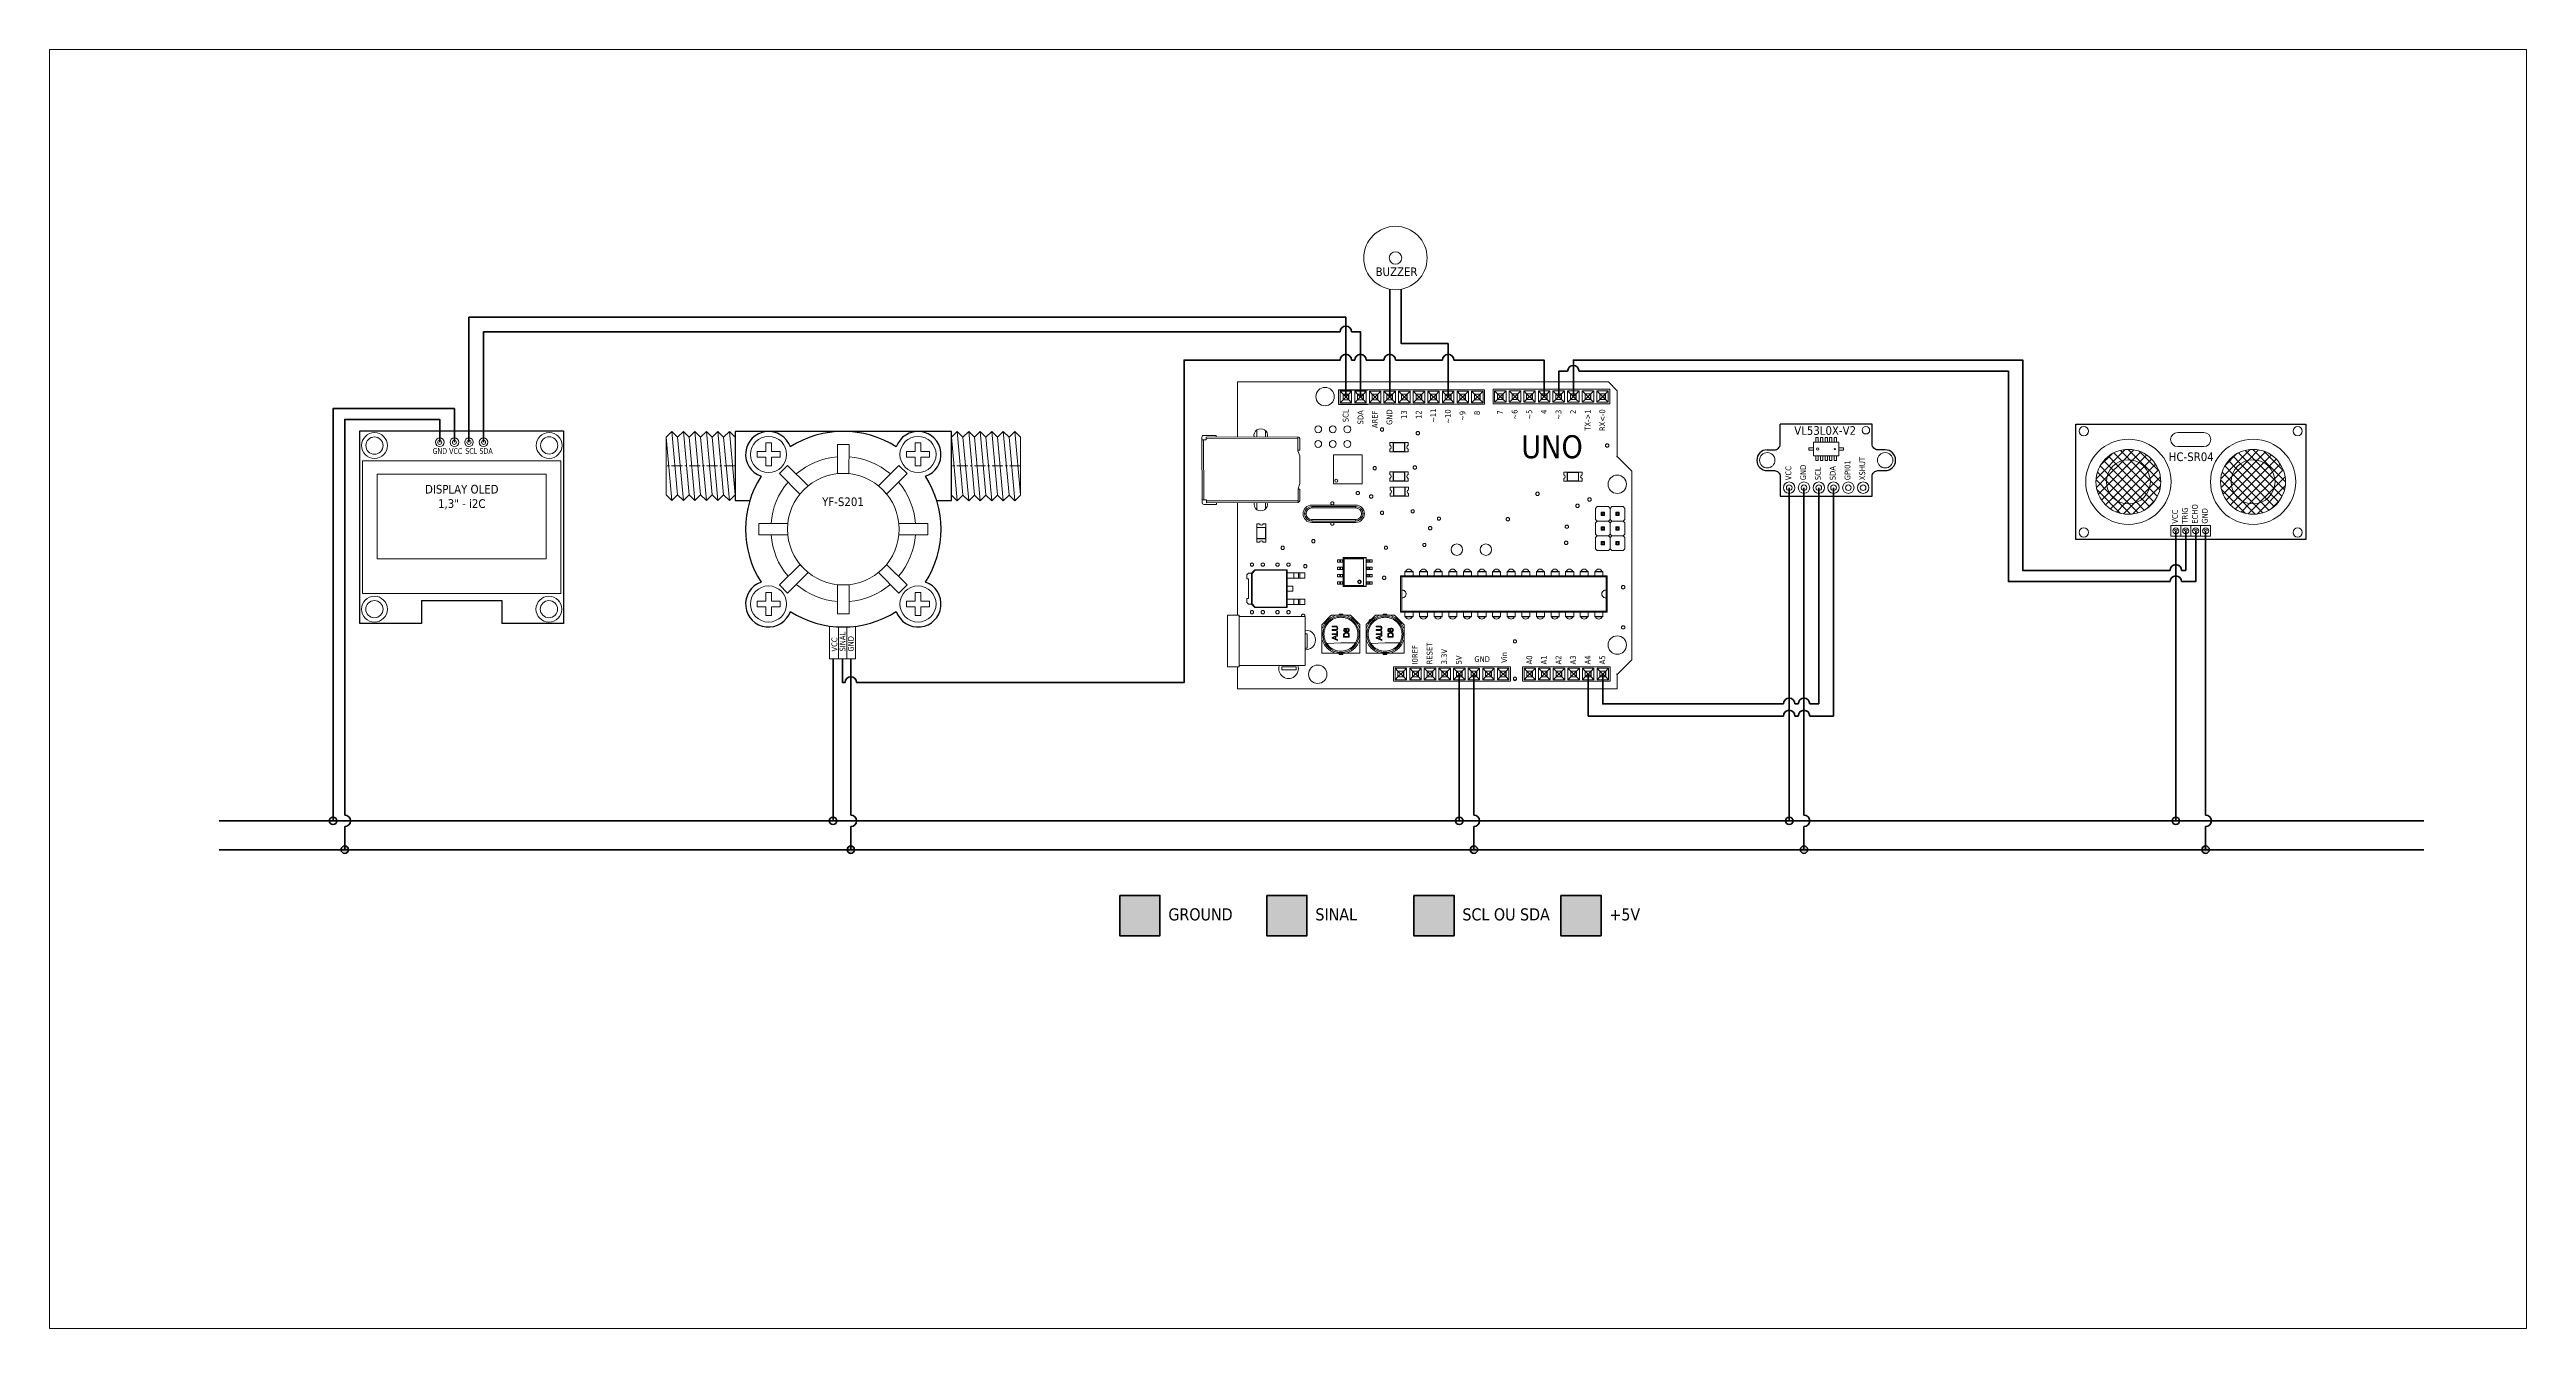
# Model space of a CAD drawing. Extents: x -201 to 3149, y -111 to 111.
# Drawn here: x 1692.5 to 2123.2, y -111 to 111.2 of the extents above; entities that cross this region are included whole.
import ezdxf

# ---------------------------------------------------------------- set-up
doc = ezdxf.new("R2010")
doc.units = 0
doc.linetypes.add('CENTER', pattern=[50.8, 31.75, -6.35, 6.35, -6.35])
doc.linetypes.add('CONTINU', pattern=[0])
doc.layers.get('0').update_dxf_attribs({"lineweight": 9})
doc.layers.add('1', color=7, linetype='Continuous')
doc.layers.add('2', color=7, linetype='CONTINU')
for name, color, linetype, lineweight in [('contorno', 7, 'CONTINU', 30), ('fase_5V', 1, 'Continuous', 40), ('GND', 3, 'Continuous', 40), ('SCL_OR_SDA', 253, 'CONTINU', 40), ('SINAL', 5, 'Continuous', 40)]:
    doc.layers.add(name, color=color, linetype=linetype, lineweight=lineweight)
doc.layers.add('hatch', color=253, linetype='Continuous', transparency=0.6)
doc.styles.add('times 2', font='tahoma.ttf')
pattern_1 = [(45, (1922.2045, -5.4786), (-0.77799, 0.77799), []), (135, (1922.2045, -5.4786), (-0.77799, -0.77799), [])]
pattern_2 = [(45, (1943.8833, -5.4786), (-0.77799, 0.77799), []), (135, (1943.8833, -5.4786), (-0.77799, -0.77799), [])]
pattern_3 = [(0, (0, 0), (0, 6.985), [5.08, -1.905]), (90, (0, 0), (-6.985, 4e-16), [5.08, -1.905])]
pattern_4 = [(0, (-233.454, 7e-15), (0, 6.985), [5.08, -1.905]), (90, (-233.454, 7e-15), (-6.985, 4e-16), [5.08, -1.905])]

msp = doc.modelspace()

# ---------------------------------------------------------------- hatches: boundary and pattern name
at = {"layer": 'fase_5V', "lineweight": 50}
h = msp.add_hatch(dxfattribs=at)
h.set_pattern_fill('ANGLE', color=256)
h.set_pattern_definition([(0, (-320.386, 1e-14), (0, 6.985), [5.08, -1.905]), (90, (-320.386, 1e-14), (-6.985, 4e-16), [5.08, -1.905])])
h.paths.add_polyline_path([(1742.47, -22.83), (1741.16, -22.83, 1)])
h.paths.add_polyline_path([(1741.81, -22.18, 0.414214), (1741.16, -22.83), (1741.81, -22.83)])
h.paths.add_polyline_path([(1741.81, -22.18), (1741.81, -22.83), (1742.47, -22.83, 0.414214)])
h = msp.add_hatch(dxfattribs=at)
h.set_pattern_fill('ANGLE', color=256)
h.set_pattern_definition(pattern_3)
h.paths.add_polyline_path([(1741.81, -22.18), (1741.81, -22.83), (1742.47, -22.83, 0.414214)])
h.paths.add_polyline_path([(1741.81, -22.18, 0.414214), (1741.16, -22.83), (1741.81, -22.83)])
h.paths.add_polyline_path([(1742.47, -22.83), (1741.16, -22.83, 1)])
h.paths.add_polyline_path([(1829.4, -22.83), (1828.09, -22.83, 1)])
h.paths.add_polyline_path([(1828.75, -22.18), (1828.75, -22.83), (1829.4, -22.83, 0.414214)])
h.paths.add_polyline_path([(1828.75, -22.18, 0.414214), (1828.09, -22.83), (1828.75, -22.83)])
h.paths.add_polyline_path([(1994.98, -22.18, 0.414214), (1994.32, -22.83), (1994.98, -22.83)])
h.paths.add_polyline_path([(1994.98, -22.18), (1994.98, -22.83), (1995.63, -22.83, 0.414214)])
h.paths.add_polyline_path([(1995.63, -22.83), (1994.98, -22.83), (1994.32, -22.83, 1)])
h.paths.add_polyline_path([(1937.62, -22.18, 0.414214), (1936.97, -22.83), (1937.62, -22.83)])
h.paths.add_polyline_path([(1937.62, -22.18), (1937.62, -22.83), (1938.27, -22.83, 0.414214)])
h.paths.add_polyline_path([(1938.27, -22.83), (1936.97, -22.83, 1)])
h = msp.add_hatch(dxfattribs=at)
h.set_pattern_fill('ANGLE', color=256)
h.set_pattern_definition(pattern_4)
h.paths.add_polyline_path([(1829.4, -22.83), (1828.09, -22.83, 1)])
h.paths.add_polyline_path([(1828.75, -22.18, 0.414214), (1828.09, -22.83), (1828.75, -22.83)])
h.paths.add_polyline_path([(1828.75, -22.18), (1828.75, -22.83), (1829.4, -22.83, 0.414214)])
h = msp.add_hatch(dxfattribs=at)
h.set_pattern_fill('ANGLE', color=256)
h.set_pattern_definition(pattern_4)
h.paths.add_polyline_path([(1829.4, -22.83), (1828.09, -22.83, 1)])
h.paths.add_polyline_path([(1828.75, -22.18, 0.414214), (1828.09, -22.83), (1828.75, -22.83)])
h.paths.add_polyline_path([(1828.75, -22.18), (1828.75, -22.83), (1829.4, -22.83, 0.414214)])
h = msp.add_hatch(dxfattribs=at)
h.set_pattern_fill('ANGLE', color=256)
h.set_pattern_definition([(0, (-124.583, 0), (0, 6.985), [5.08, -1.905]), (90, (-124.583, 0), (-6.985, 4e-16), [5.08, -1.905])])
h.paths.add_polyline_path([(1938.27, -22.83), (1936.97, -22.83, 1)])
h.paths.add_polyline_path([(1937.62, -22.18, 0.414214), (1936.97, -22.83), (1937.62, -22.83)])
h.paths.add_polyline_path([(1937.62, -22.18), (1937.62, -22.83), (1938.27, -22.83, 0.414214)])
h = msp.add_hatch(dxfattribs=at)
h.set_pattern_fill('ANGLE', color=256)
h.set_pattern_definition([(0, (-67.224, 0), (0, 6.985), [5.08, -1.905]), (90, (-67.224, 0), (-6.985, 4e-16), [5.08, -1.905])])
h.paths.add_polyline_path([(1995.63, -22.83), (1994.32, -22.83, 1)])
h.paths.add_polyline_path([(1994.98, -22.18, 0.414214), (1994.32, -22.83), (1994.98, -22.83)])
h.paths.add_polyline_path([(1994.98, -22.18), (1994.98, -22.83), (1995.63, -22.83, 0.414214)])
h = msp.add_hatch(dxfattribs=at)
h.set_pattern_fill('ANGLE', color=256)
h.set_pattern_definition(pattern_3)
h.paths.add_polyline_path([(2062.85, -22.83), (2061.55, -22.83, 1)])
h.paths.add_polyline_path([(2062.2, -22.18, 0.414214), (2061.55, -22.83), (2062.2, -22.83)])
h.paths.add_polyline_path([(2062.2, -22.18), (2062.2, -22.83), (2062.85, -22.83, 0.414214)])
h = msp.add_hatch(color=256, dxfattribs=at)
h.dxf.hatch_style = 1
h.paths.add_polyline_path([(1962.26, -35.8), (1955.26, -35.8), (1955.26, -42.8), (1962.26, -42.8)])
at = {"layer": 'GND', "lineweight": 50}
h = msp.add_hatch(color=256, dxfattribs=at)
h.dxf.hatch_style = 1
h.paths.add_polyline_path([(1743.84, -27.19), (1743.84, -27.84), (1744.5, -27.84, 0.414214)])
h.paths.add_polyline_path([(1743.84, -27.19, 0.414214), (1743.19, -27.84), (1743.84, -27.84)])
h.paths.add_polyline_path([(1744.5, -27.84), (1743.19, -27.84, 1)])
h.paths.add_polyline_path([(1831.83, -27.19), (1831.83, -27.84), (1832.48, -27.84, 0.414214)])
h.paths.add_polyline_path([(1832.48, -27.84), (1831.83, -27.84), (1831.18, -27.84, 1)])
h.paths.add_polyline_path([(1831.83, -27.19, 0.414214), (1831.18, -27.84), (1831.83, -27.84)])
h.paths.add_polyline_path([(1940.16, -27.19, 0.414214), (1939.51, -27.84), (1940.16, -27.84)])
h.paths.add_polyline_path([(1940.16, -27.19), (1940.16, -27.84), (1940.81, -27.84, 0.414214)])
h.paths.add_polyline_path([(1940.81, -27.84), (1939.51, -27.84, 1)])
h.paths.add_polyline_path([(1997.55, -27.19), (1997.55, -27.84), (1998.2, -27.84, 0.414214)])
h.paths.add_polyline_path([(1997.55, -27.19, 0.414214), (1996.89, -27.84), (1997.55, -27.84)])
h.paths.add_polyline_path([(1998.2, -27.84), (1997.55, -27.84), (1996.89, -27.84, 1)])
h.paths.add_polyline_path([(2067.38, -27.19), (2067.38, -27.84), (2068.03, -27.84, 0.414214)])
h.paths.add_polyline_path([(2068.03, -27.84), (2066.73, -27.84, 1)])
h.paths.add_polyline_path([(2067.38, -27.19, 0.414214), (2066.73, -27.84), (2067.38, -27.84)])
h = msp.add_hatch(color=256, dxfattribs=at)
h.dxf.hatch_style = 1
h.paths.add_polyline_path([(1885.58, -35.8), (1878.58, -35.8), (1878.58, -42.8), (1885.58, -42.8)])
at = {"layer": 'hatch'}
h = msp.add_hatch(dxfattribs=at)
h.set_pattern_fill('ANSI37', color=256, scale=0.346534)
h.set_pattern_definition(pattern_1)
h.paths.add_polyline_path([(2050.12, 36.09, 1), (2057.77, 36.09, 1)], flags=0)
h.paths.add_polyline_path([(2048.31, 36.09, 1), (2059.59, 36.09, 1)])
h.paths.add_polyline_path([(2057.77, 36.09, -1), (2050.12, 36.09, -1)], flags=16)
h = msp.add_hatch(dxfattribs=at)
h.set_pattern_fill('ANSI37', color=256, scale=0.346534)
h.set_pattern_definition(pattern_1)
h.paths.add_polyline_path([(2057.77, 36.09, 1), (2050.12, 36.09, 1)])
h = msp.add_hatch(dxfattribs=at)
h.set_pattern_fill('ANSI37', color=256, scale=0.346534)
h.set_pattern_definition(pattern_2)
h.paths.add_polyline_path([(2071.8, 36.09, 1), (2079.45, 36.09, 1)], flags=0)
h.paths.add_polyline_path([(2069.98, 36.09, 1), (2081.27, 36.09, 1)])
h.paths.add_polyline_path([(2079.45, 36.09, -1), (2071.8, 36.09, -1)], flags=16)
h = msp.add_hatch(dxfattribs=at)
h.set_pattern_fill('ANSI37', color=256, scale=0.346534)
h.set_pattern_definition(pattern_2)
h.paths.add_polyline_path([(2079.45, 36.09, 1), (2071.8, 36.09, 1)])
at = {"layer": 'SCL_OR_SDA'}
h = msp.add_hatch(color=256, dxfattribs=at)
h.dxf.hatch_style = 1
h.paths.add_polyline_path([(1929.7, -35.8), (1929.7, -42.8), (1936.7, -42.8), (1936.7, -35.8)])
at = {"layer": 'SINAL'}
h = msp.add_hatch(color=256, dxfattribs=at)
h.dxf.hatch_style = 1
h.paths.add_polyline_path([(1911.14, -42.8), (1911.14, -35.8), (1904.14, -35.8), (1904.14, -42.8)])

# ---------------------------------------------------------------- linework, layer by layer
for points in [[(1692.51, 111.22), (2123.16, 111.22), (2123.16, -111.05), (1692.51, -111.05)], [(1818.03, 42.85), (1817.53, 42.85), (1817.03, 42.85), (1817.03, 41.35), (1815.53, 41.35), (1815.53, 40.35), (1817.03, 40.35), (1817.03, 38.85), (1818.03, 38.85), (1818.03, 40.35), (1819.53, 40.35), (1819.53, 40.85), (1819.53, 41.35), (1818.03, 41.35)], [(1844.01, 42.85), (1843.51, 42.85), (1843.01, 42.85), (1843.01, 41.35), (1841.51, 41.35), (1841.51, 40.35), (1843.01, 40.35), (1843.01, 38.85), (1844.01, 38.85), (1844.01, 40.35), (1845.51, 40.35), (1845.51, 40.85), (1845.51, 41.35), (1844.01, 41.35)], [(2061.34, 28.52), (2063.06, 28.52), (2063.06, 26.63), (2061.34, 26.63)], [(2063.06, 28.52), (2064.79, 28.52), (2064.79, 26.63), (2063.06, 26.63)], [(2064.79, 28.52), (2066.51, 28.52), (2066.51, 26.63), (2064.79, 26.63)], [(2066.51, 28.52), (2068.24, 28.52), (2068.24, 26.63), (2066.51, 26.63)], [(1818.03, 16.86), (1817.53, 16.86), (1817.03, 16.86), (1817.03, 15.36), (1815.53, 15.36), (1815.53, 14.36), (1817.03, 14.36), (1817.03, 12.86), (1818.03, 12.86), (1818.03, 14.36), (1819.53, 14.36), (1819.53, 14.86), (1819.53, 15.36), (1818.03, 15.36)], [(1844.01, 16.86), (1843.51, 16.86), (1843.01, 16.86), (1843.01, 15.36), (1841.51, 15.36), (1841.51, 14.36), (1843.01, 14.36), (1843.01, 12.86), (1844.01, 12.86), (1844.01, 14.36), (1845.51, 14.36), (1845.51, 14.86), (1845.51, 15.36), (1844.01, 15.36)], [(1832.64, 11.22), (1832.64, 11.22)]]:
    msp.add_lwpolyline(points, close=True)
for points in [[(1801.71, 43.85), (1800.71, 44.85), (1799.71, 43.85)], [(1799.71, 43.85), (1800.71, 32.85)], [(1799.71, 43.85), (1799.71, 33.85)], [(1801.71, 33.85), (1800.71, 44.85)], [(1803.71, 43.85), (1802.71, 44.85), (1801.71, 43.85)], [(1801.71, 43.85), (1802.71, 32.85)], [(1803.71, 33.85), (1802.71, 44.85)], [(1805.71, 43.85), (1804.71, 44.85), (1803.71, 43.85)], [(1803.71, 43.85), (1804.71, 32.85)], [(1805.71, 33.85), (1804.71, 44.85)], [(1807.71, 43.85), (1806.71, 44.85), (1805.71, 43.85)], [(1805.71, 43.85), (1806.71, 32.85)], [(1807.71, 33.85), (1806.71, 44.85)], [(1809.71, 43.85), (1808.71, 44.85), (1807.71, 43.85)], [(1807.71, 43.85), (1808.71, 32.85)], [(1809.71, 33.85), (1808.71, 44.85)], [(1811.71, 43.85), (1810.71, 44.85), (1809.71, 43.85)], [(1809.71, 43.85), (1810.71, 32.85)], [(1811.71, 33.85), (1810.71, 44.85)], [(1851.33, 43.85), (1850.33, 44.85), (1849.33, 43.85)], [(1849.33, 43.85), (1850.33, 32.85)], [(1851.33, 33.85), (1850.33, 44.85)], [(1853.33, 43.85), (1852.33, 44.85), (1851.33, 43.85)], [(1851.33, 43.85), (1852.33, 32.85)], [(1853.33, 33.85), (1852.33, 44.85)], [(1855.33, 43.85), (1854.33, 44.85), (1853.33, 43.85)], [(1853.33, 43.85), (1854.33, 32.85)], [(1855.33, 33.85), (1854.33, 44.85)], [(1857.33, 43.85), (1856.33, 44.85), (1855.33, 43.85)], [(1855.33, 43.85), (1856.33, 32.85)], [(1857.33, 33.85), (1856.33, 44.85)], [(1859.33, 43.85), (1858.33, 44.85), (1857.33, 43.85)], [(1857.33, 43.85), (1858.33, 32.85)], [(1859.33, 33.85), (1858.33, 44.85)], [(1861.33, 43.85), (1860.33, 44.85), (1859.33, 43.85)], [(1859.33, 43.85), (1860.33, 32.85)], [(1861.33, 33.85), (1860.33, 44.85)], [(1861.33, 33.85), (1861.33, 43.85)], [(1999.61, 42.98), (1999.61, 43.78), (2000.01, 43.78), (2000.01, 42.98), (1999.61, 42.98)], [(2000.41, 42.98), (2000.41, 43.78), (2000.81, 43.78), (2000.81, 42.98), (2000.41, 42.98)], [(2001.21, 42.98), (2001.21, 43.78), (2001.61, 43.78), (2001.61, 42.98), (2001.21, 42.98)], [(2002.01, 42.98), (2002.01, 43.78), (2002.41, 43.78), (2002.41, 42.98), (2002.01, 42.98)], [(2002.81, 42.98), (2002.81, 43.78), (2003.21, 43.78), (2003.21, 42.98), (2002.81, 42.98)], [(2062.53, 44.67), (2067.04, 44.67)], [(1746.92, 39.71), (1781.42, 39.71), (1781.42, 16.71), (1746.92, 16.71), (1746.92, 39.71)], [(1998.41, 41.98), (1999.21, 41.98), (1999.21, 41.58), (1998.41, 41.58), (1998.41, 41.98)], [(2003.61, 40.58), (1999.21, 40.58), (1999.21, 42.98), (2003.61, 42.98), (2003.61, 40.58)], [(1999.61, 42.98), (1999.61, 42.98)], [(2000.01, 40.58), (2000.01, 39.78), (1999.61, 39.78), (1999.61, 40.58), (2000.01, 40.58)], [(2000.81, 40.58), (2000.81, 39.78), (2000.41, 39.78), (2000.41, 40.58), (2000.81, 40.58)], [(2001.61, 40.58), (2001.61, 39.78), (2001.21, 39.78), (2001.21, 40.58), (2001.61, 40.58)], [(2002.41, 40.58), (2002.41, 39.78), (2002.01, 39.78), (2002.01, 40.58), (2002.41, 40.58)], [(2003.21, 40.58), (2003.21, 39.78), (2002.81, 39.78), (2002.81, 40.58), (2003.21, 40.58)], [(2003.21, 40.58), (2003.21, 40.58)], [(2003.61, 41.98), (2004.41, 41.98), (2004.41, 41.58), (2003.61, 41.58), (2003.61, 41.98)], [(2062.53, 42.21), (2067.04, 42.21)], [(1749.46, 37.42), (1778.88, 37.42), (1778.88, 22.72), (1749.46, 22.72), (1749.46, 37.42)], [(1799.71, 33.85), (1800.71, 32.85), (1801.71, 33.85)], [(1801.71, 33.85), (1802.71, 32.85), (1803.71, 33.85)], [(1803.71, 33.85), (1804.71, 32.85), (1805.71, 33.85)], [(1805.71, 33.85), (1806.71, 32.85), (1807.71, 33.85)], [(1807.71, 33.85), (1808.71, 32.85), (1809.71, 33.85)], [(1809.71, 33.85), (1810.71, 32.85), (1811.71, 33.85)], [(1849.33, 33.76), (1850.33, 32.76), (1851.33, 33.76)], [(1851.33, 33.76), (1852.33, 32.76), (1853.33, 33.76)], [(1853.33, 33.76), (1854.33, 32.76), (1855.33, 33.76)], [(1855.33, 33.76), (1856.33, 32.76), (1857.33, 33.76)], [(1857.33, 33.76), (1858.33, 32.76), (1859.33, 33.76)], [(1859.33, 33.76), (1860.33, 32.76), (1861.33, 33.76)], [(1832.64, 10.99), (1832.64, 5.3), (1828.14, 5.3), (1828.14, 11.02)], [(1829.67, 10.88), (1829.67, 5.3)], [(1831.11, 10.87), (1831.11, 5.3)]]:
    msp.add_lwpolyline(points)
at = {"linetype": 'CENTER', "ltscale": 0.06}
for points in [[(1811.71, 38.85), (1799.71, 38.85)], [(1861.33, 38.85), (1849.33, 38.85)]]:
    msp.add_lwpolyline(points, dxfattribs=at)
at = {"transparency": 33554559}
for points in [[(1823.66, 34.71), (1824.4, 35.38), (1820.84, 38.95), (1819.42, 37.54), (1822.99, 33.97)], [(1830.52, 37.55), (1831.51, 37.5), (1831.52, 42.55), (1829.52, 42.55), (1829.52, 37.5)], [(1837.38, 34.71), (1838.04, 33.97), (1841.62, 37.54), (1840.2, 38.95), (1836.63, 35.38)], [(1820.82, 27.86), (1820.88, 28.85), (1815.82, 28.86), (1815.82, 26.86), (1820.88, 26.86)], [(1840.22, 27.86), (1840.16, 26.86), (1845.22, 26.86), (1845.22, 28.86), (1840.16, 28.86)], [(1823.66, 21), (1823, 21.74), (1819.42, 18.17), (1820.84, 16.76), (1824.41, 20.33)], [(1837.38, 21), (1836.64, 20.33), (1840.2, 16.76), (1841.62, 18.17), (1838.05, 21.74)], [(1830.52, 18.16), (1829.53, 18.21), (1829.52, 13.16), (1831.52, 13.16), (1831.52, 18.21)]]:
    msp.add_lwpolyline(points, dxfattribs=at)
for centre, radius in [((1926.52, 74.99), 5.51), ((1926.52, 74.99), 1.09), ((1749.01, 42.39), 2.25), ((1749.01, 42.39), 1.5), ((1760.36, 42.96), 0.75), ((1760.36, 42.96), 0.355), ((1762.9, 42.96), 0.75), ((1762.9, 42.96), 0.355), ((1765.44, 42.96), 0.75), ((1765.44, 42.96), 0.355), ((1767.98, 42.96), 0.75), ((1767.98, 42.96), 0.355), ((1779.38, 42.42), 2.25), ((1779.38, 42.42), 1.5), ((2008.32, 45.05), 0.642), ((2046.19, 44.89), 0.807), ((2053.95, 36.09), 7.41), ((2075.63, 36.09), 7.41), ((2083.38, 44.89), 0.807), ((1991.16, 39.84), 1.34), ((1999.91, 41.78), 0.2), ((2002.91, 41.78), 0.1), ((2011.66, 39.84), 1.34), ((1830.52, 27.86), 9.7), ((1994.98, 35.07), 1), ((1994.98, 35.07), 0.487), ((1997.55, 35.07), 1), ((1997.55, 35.07), 0.487), ((2000.12, 35.07), 1), ((2000.12, 35.07), 0.487), ((2002.69, 35.07), 1), ((2002.69, 35.07), 0.487), ((2005.26, 35.07), 1), ((2005.26, 35.07), 0.487), ((2007.83, 35.07), 1), ((2007.83, 35.07), 0.487), ((2046.19, 27.29), 0.807), ((2062.2, 27.57), 0.528), ((2063.93, 27.57), 0.528), ((2065.65, 27.57), 0.528), ((2067.38, 27.57), 0.528), ((2083.38, 27.29), 0.807), ((1749, 13.96), 2.25), ((1749, 13.96), 1.5), ((1779.34, 13.96), 2.25), ((1779.34, 13.96), 1.5)]:
    msp.add_circle(centre, radius)
at = {"transparency": 33554610}
for centre in [(1817.53, 40.85), (1843.51, 40.85), (1817.53, 14.86), (1843.51, 14.86)]:
    msp.add_circle(centre, 3.14, dxfattribs=at)
at = {"color": 8}
for centre, radius in [((2053.95, 36.09), 5.64), ((2053.95, 36.09), 3.82), ((2075.63, 36.09), 5.64), ((2075.63, 36.09), 3.82)]:
    msp.add_circle(centre, radius, dxfattribs=at)
for centre, radius, start, end in [((2062.53, 43.44), 1.23, 90, 270), ((2067.04, 43.44), 1.23, 270, 90), ((2062.2, 27.57), 0.258, 0, 180), ((2063.93, 27.57), 0.258, 0, 180), ((2065.65, 27.57), 0.258, 0, 180), ((2067.38, 27.57), 0.258, 0, 180)]:
    msp.add_arc(centre, radius, start, end)
at = {"transparency": 33554495}
for start, end in [(94.5468, 130.4631), (49.5468, 85.4631), (139.5468, 175.4631), (4.5468, 40.4631), (184.5468, 220.4631), (319.5468, 355.4631), (229.5468, 265.4631), (274.5468, 310.4631)]:
    msp.add_arc((1830.52, 27.86), 12.61, start, end, dxfattribs=at)
at = {"layer": '1', "linetype": 'Continuous', "lineweight": 15}
for p, q in [((1916.63, 52.1), (1916.63, 49.56)), ((1916.9, 51.83), (1918.9, 51.83)), ((1916.9, 49.83), (1916.9, 51.83)), ((1917.4, 51.33), (1916.9, 51.83)), ((1918.9, 51.83), (1918.4, 51.33)), ((1918.9, 51.83), (1918.9, 49.83)), ((1919.94, 51.33), (1919.44, 51.83)), ((1919.44, 51.83), (1921.44, 51.83)), ((1919.44, 49.83), (1919.44, 51.83)), ((1921.44, 51.83), (1920.94, 51.33)), ((1921.44, 51.83), (1921.44, 49.83)), ((1942.03, 52.1), (1921.71, 52.1)), ((1921.98, 51.83), (1923.98, 51.83)), ((1921.98, 49.83), (1921.98, 51.83)), ((1922.48, 51.33), (1921.98, 51.83)), ((1923.98, 51.83), (1923.48, 51.33)), ((1923.98, 51.83), (1923.98, 49.83)), ((1925.02, 51.33), (1924.52, 51.83)), ((1924.52, 51.83), (1926.52, 51.83)), ((1924.52, 49.83), (1924.52, 51.83)), ((1926.52, 51.83), (1926.02, 51.33)), ((1926.52, 51.83), (1926.52, 49.83)), ((1927.56, 51.33), (1927.06, 51.83)), ((1927.06, 51.83), (1929.06, 51.83)), ((1927.06, 49.83), (1927.06, 51.83)), ((1929.06, 51.83), (1928.56, 51.33)), ((1929.06, 51.83), (1929.06, 49.83)), ((1930.1, 51.33), (1929.6, 51.83)), ((1929.6, 51.83), (1931.6, 51.83)), ((1929.6, 49.83), (1929.6, 51.83)), ((1931.6, 51.83), (1931.1, 51.33)), ((1931.6, 51.83), (1931.6, 49.83)), ((1932.64, 51.33), (1932.14, 51.83)), ((1932.14, 51.83), (1934.14, 51.83)), ((1932.14, 49.83), (1932.14, 51.83)), ((1934.14, 51.83), (1933.64, 51.33)), ((1934.14, 51.83), (1934.14, 49.83)), ((1934.68, 49.83), (1934.68, 51.83)), ((1935.18, 51.33), (1934.68, 51.83)), ((1934.68, 51.83), (1936.68, 51.83)), ((1936.68, 51.83), (1936.18, 51.33)), ((1936.68, 51.83), (1936.68, 49.83)), ((1937.72, 51.33), (1937.22, 51.83)), ((1937.22, 51.83), (1939.22, 51.83)), ((1937.22, 49.83), (1937.22, 51.83)), ((1939.22, 51.83), (1938.72, 51.33)), ((1939.22, 51.83), (1939.22, 49.83)), ((1939.76, 51.83), (1941.76, 51.83)), ((1939.76, 49.83), (1939.76, 51.83)), ((1940.26, 51.33), (1939.76, 51.83)), ((1941.76, 51.83), (1941.26, 51.33)), ((1941.76, 51.83), (1941.76, 49.83)), ((1942.03, 49.56), (1942.03, 52.1)), ((1943.48, 52.18), (1943.48, 49.64)), ((1963.8, 52.18), (1943.48, 52.18)), ((1943.75, 49.91), (1943.75, 51.91)), ((1944.25, 51.41), (1943.75, 51.91)), ((1943.75, 51.91), (1945.75, 51.91)), ((1945.75, 51.91), (1945.25, 51.41)), ((1945.75, 51.91), (1945.75, 49.91)), ((1946.29, 49.91), (1946.29, 51.91)), ((1946.79, 51.41), (1946.29, 51.91)), ((1946.29, 51.91), (1948.29, 51.91)), ((1948.29, 51.91), (1947.79, 51.41)), ((1948.29, 51.91), (1948.29, 49.91)), ((1949.33, 51.41), (1948.83, 51.91)), ((1948.83, 51.91), (1950.83, 51.91)), ((1948.83, 49.91), (1948.83, 51.91)), ((1950.83, 51.91), (1950.33, 51.41)), ((1950.83, 51.91), (1950.83, 49.91)), ((1951.37, 49.91), (1951.37, 51.91)), ((1951.87, 51.41), (1951.37, 51.91)), ((1951.37, 51.91), (1953.37, 51.91)), ((1953.37, 51.91), (1952.87, 51.41)), ((1953.37, 51.91), (1953.37, 49.91)), ((1953.91, 49.91), (1953.91, 51.91)), ((1954.41, 51.41), (1953.91, 51.91)), ((1953.91, 51.91), (1955.91, 51.91)), ((1955.91, 51.91), (1955.41, 51.41)), ((1955.91, 51.91), (1955.91, 49.91)), ((1956.45, 49.91), (1956.45, 51.91)), ((1956.95, 51.41), (1956.45, 51.91)), ((1956.45, 51.91), (1958.45, 51.91)), ((1958.45, 51.91), (1957.95, 51.41)), ((1958.45, 51.91), (1958.45, 49.91)), ((1958.99, 49.91), (1958.99, 51.91)), ((1959.49, 51.41), (1958.99, 51.91)), ((1958.99, 51.91), (1960.99, 51.91)), ((1960.99, 51.91), (1960.49, 51.41)), ((1960.99, 51.91), (1960.99, 49.91)), ((1961.53, 51.91), (1963.53, 51.91)), ((1961.53, 49.91), (1961.53, 51.91)), ((1962.03, 51.41), (1961.53, 51.91)), ((1963.53, 51.91), (1963.03, 51.41)), ((1963.53, 51.91), (1963.53, 49.91)), ((1963.8, 49.64), (1963.8, 52.18)), ((1917.4, 50.33), (1916.9, 49.83)), ((1918.9, 49.83), (1916.9, 49.83)), ((1918.4, 50.33), (1918.4, 51.33)), ((1918.9, 49.83), (1918.4, 50.33)), ((1919.94, 50.33), (1919.44, 49.83)), ((1921.44, 49.83), (1919.44, 49.83)), ((1920.94, 50.33), (1920.94, 51.33)), ((1921.44, 49.83), (1920.94, 50.33)), ((1921.71, 49.56), (1942.03, 49.56)), ((1922.48, 50.33), (1921.98, 49.83)), ((1923.98, 49.83), (1921.98, 49.83)), ((1923.48, 50.33), (1923.48, 51.33)), ((1923.98, 49.83), (1923.48, 50.33)), ((1925.02, 50.33), (1924.52, 49.83)), ((1926.52, 49.83), (1924.52, 49.83)), ((1926.02, 50.33), (1926.02, 51.33)), ((1926.52, 49.83), (1926.02, 50.33)), ((1927.56, 50.33), (1927.06, 49.83)), ((1929.06, 49.83), (1927.06, 49.83)), ((1928.56, 50.33), (1928.56, 51.33)), ((1929.06, 49.83), (1928.56, 50.33)), ((1930.1, 50.33), (1929.6, 49.83)), ((1931.6, 49.83), (1929.6, 49.83)), ((1931.1, 50.33), (1931.1, 51.33)), ((1931.6, 49.83), (1931.1, 50.33)), ((1932.64, 50.33), (1932.14, 49.83)), ((1934.14, 49.83), (1932.14, 49.83)), ((1933.64, 50.33), (1933.64, 51.33)), ((1934.14, 49.83), (1933.64, 50.33)), ((1935.18, 50.33), (1934.68, 49.83)), ((1936.68, 49.83), (1934.68, 49.83)), ((1936.18, 50.33), (1936.18, 51.33)), ((1936.68, 49.83), (1936.18, 50.33)), ((1937.72, 50.33), (1937.22, 49.83)), ((1939.22, 49.83), (1937.22, 49.83)), ((1938.72, 50.33), (1938.72, 51.33)), ((1939.22, 49.83), (1938.72, 50.33)), ((1940.26, 50.33), (1939.76, 49.83)), ((1941.76, 49.83), (1939.76, 49.83)), ((1941.26, 50.33), (1941.26, 51.33)), ((1941.76, 49.83), (1941.26, 50.33)), ((1943.48, 49.64), (1963.8, 49.64)), ((1944.25, 50.41), (1943.75, 49.91)), ((1945.75, 49.91), (1943.75, 49.91)), ((1945.25, 50.41), (1945.25, 51.41)), ((1945.75, 49.91), (1945.25, 50.41)), ((1946.79, 50.41), (1946.29, 49.91)), ((1948.29, 49.91), (1946.29, 49.91)), ((1947.79, 50.41), (1947.79, 51.41)), ((1948.29, 49.91), (1947.79, 50.41)), ((1949.33, 50.41), (1948.83, 49.91)), ((1950.83, 49.91), (1948.83, 49.91)), ((1950.33, 50.41), (1950.33, 51.41)), ((1950.83, 49.91), (1950.33, 50.41)), ((1951.87, 50.41), (1951.37, 49.91)), ((1953.37, 49.91), (1951.37, 49.91)), ((1952.87, 50.41), (1952.87, 51.41)), ((1953.37, 49.91), (1952.87, 50.41)), ((1954.41, 50.41), (1953.91, 49.91)), ((1955.91, 49.91), (1953.91, 49.91)), ((1955.41, 50.41), (1955.41, 51.41)), ((1955.91, 49.91), (1955.41, 50.41)), ((1956.95, 50.41), (1956.45, 49.91)), ((1958.45, 49.91), (1956.45, 49.91)), ((1957.95, 50.41), (1957.95, 51.41)), ((1958.45, 49.91), (1957.95, 50.41)), ((1959.49, 50.41), (1958.99, 49.91)), ((1960.99, 49.91), (1958.99, 49.91)), ((1960.49, 50.41), (1960.49, 51.41)), ((1960.99, 49.91), (1960.49, 50.41)), ((1962.03, 50.41), (1961.53, 49.91)), ((1963.53, 49.91), (1961.53, 49.91)), ((1963.03, 50.41), (1963.03, 51.41)), ((1963.53, 49.91), (1963.03, 50.41)), ((1892.9, 32.46), (1892.87, 43.86)), ((1893.62, 43.36), (1892.87, 43.36)), ((1893.17, 44.16), (1895.37, 44.16)), ((1893.17, 43.36), (1893.19, 32.96)), ((1909.57, 43.9), (1893.62, 43.86)), ((1893.62, 43.86), (1893.62, 43.36)), ((1893.62, 43.56), (1909.57, 43.6)), ((1895.37, 43.86), (1895.37, 44.16)), ((1909.57, 41.5), (1909.57, 43.9)), ((1909.87, 43.6), (1909.87, 41.6)), ((1923.9, 45.3), (1924.07, 45.47)), ((1923.9, 45.07), (1923.9, 45.3)), ((1924.07, 44.91), (1923.9, 45.07)), ((1924.07, 45.47), (1924.3, 45.47)), ((1924.3, 44.91), (1924.07, 44.91)), ((1924.3, 45.47), (1924.46, 45.3)), ((1924.46, 45.07), (1924.3, 44.91)), ((1924.46, 45.3), (1924.46, 45.07)), ((1930.13, 44.67), (1930.29, 44.83)), ((1930.13, 44.44), (1930.13, 44.67)), ((1930.29, 44.27), (1930.13, 44.44)), ((1930.29, 44.83), (1930.52, 44.83)), ((1930.52, 44.27), (1930.29, 44.27)), ((1930.52, 44.83), (1930.68, 44.67)), ((1930.68, 44.44), (1930.52, 44.27)), ((1930.68, 44.67), (1930.68, 44.44)), ((1909.87, 41.6), (1909.57, 41.6)), ((1909.88, 40.6), (1909.57, 41.5)), ((1909.89, 35.8), (1909.88, 40.6)), ((1915.75, 35.76), (1915.75, 40.76)), ((1915.75, 40.76), (1920.75, 40.76)), ((1920.75, 40.76), (1920.75, 35.76)), ((1925.54, 42.9), (1928.74, 42.9)), ((1925.54, 42.9), (1925.54, 42.43)), ((1925.54, 41.76), (1925.54, 41.3)), ((1925.54, 41.3), (1928.74, 41.3)), ((1926.2, 42.84), (1926.14, 42.9)), ((1926.14, 42.9), (1926.14, 41.3)), ((1926.2, 41.35), (1926.14, 41.3)), ((1926.2, 42.84), (1926.2, 41.35)), ((1928.09, 42.84), (1926.2, 42.84)), ((1926.2, 41.35), (1928.09, 41.35)), ((1928.09, 42.84), (1928.14, 42.9)), ((1928.09, 41.35), (1928.09, 42.84)), ((1928.09, 41.35), (1928.14, 41.3)), ((1928.14, 41.3), (1928.14, 42.9)), ((1928.74, 42.9), (1928.74, 42.43)), ((1928.74, 41.76), (1928.74, 41.3)), ((1929.62, 38.7), (1929.78, 38.86)), ((1929.78, 38.86), (1930.01, 38.86)), ((1930.01, 38.86), (1930.18, 38.7)), ((1963.04, 42.54), (1963.21, 42.7)), ((1963.04, 42.3), (1963.04, 42.54)), ((1963.21, 42.14), (1963.04, 42.3)), ((1963.21, 42.7), (1963.44, 42.7)), ((1963.44, 42.14), (1963.21, 42.14)), ((1963.44, 42.7), (1963.6, 42.54)), ((1963.6, 42.3), (1963.44, 42.14)), ((1963.6, 42.54), (1963.6, 42.3)), ((1909.89, 35.8), (1909.59, 34.9)), ((1909.59, 34.9), (1909.6, 32.5)), ((1909.89, 34.8), (1909.59, 34.8)), ((1909.89, 32.8), (1909.89, 34.8)), ((1920.75, 35.76), (1915.75, 35.76)), ((1922.63, 38.57), (1922.8, 38.74)), ((1922.63, 38.34), (1922.63, 38.57)), ((1922.8, 38.18), (1922.63, 38.34)), ((1922.8, 38.74), (1923.03, 38.74)), ((1923.03, 38.18), (1922.8, 38.18)), ((1923.03, 38.74), (1923.19, 38.57)), ((1923.19, 38.34), (1923.03, 38.18)), ((1923.19, 38.57), (1923.19, 38.34)), ((1925.54, 37.83), (1928.74, 37.83)), ((1925.54, 37.83), (1925.54, 37.36)), ((1925.54, 36.69), (1925.54, 36.23)), ((1925.54, 36.23), (1928.74, 36.23)), ((1925.58, 35.19), (1928.78, 35.19)), ((1925.58, 35.19), (1925.58, 34.73)), ((1926.2, 37.77), (1926.14, 37.83)), ((1926.14, 37.83), (1926.14, 36.23)), ((1926.2, 36.28), (1926.14, 36.23)), ((1926.23, 35.14), (1926.18, 35.19)), ((1926.18, 35.19), (1926.18, 33.59)), ((1926.2, 37.77), (1926.2, 36.28)), ((1928.09, 37.77), (1926.2, 37.77)), ((1926.2, 36.28), (1928.09, 36.28)), ((1926.23, 35.14), (1926.23, 33.64)), ((1928.13, 35.14), (1926.23, 35.14)), ((1928.09, 37.77), (1928.14, 37.83)), ((1928.09, 36.28), (1928.09, 37.77)), ((1928.09, 36.28), (1928.14, 36.23)), ((1928.13, 35.14), (1928.18, 35.19)), ((1928.13, 33.64), (1928.13, 35.14)), ((1928.14, 36.23), (1928.14, 37.83)), ((1928.18, 33.59), (1928.18, 35.19)), ((1928.74, 37.83), (1928.74, 37.36)), ((1928.74, 36.69), (1928.74, 36.23)), ((1928.78, 35.19), (1928.78, 34.73)), ((1929.62, 38.47), (1929.62, 38.7)), ((1929.78, 38.3), (1929.62, 38.47)), ((1930.01, 38.3), (1929.78, 38.3)), ((1930.18, 38.47), (1930.01, 38.3)), ((1930.18, 38.7), (1930.18, 38.47)), ((1955.77, 37.78), (1958.97, 37.78)), ((1955.77, 37.78), (1955.77, 37.32)), ((1955.77, 36.65), (1955.77, 36.18)), ((1955.77, 36.18), (1958.97, 36.18)), ((1956.42, 37.73), (1956.37, 37.78)), ((1956.37, 37.78), (1956.37, 36.18)), ((1956.42, 36.24), (1956.37, 36.18)), ((1956.42, 37.73), (1956.42, 36.24)), ((1958.32, 37.73), (1956.42, 37.73)), ((1956.42, 36.24), (1958.32, 36.24)), ((1958.32, 37.73), (1958.37, 37.78)), ((1958.32, 36.24), (1958.32, 37.73)), ((1958.32, 36.24), (1958.37, 36.18)), ((1958.37, 36.18), (1958.37, 37.78)), ((1958.97, 37.78), (1958.97, 37.32)), ((1958.97, 36.65), (1958.97, 36.18)), ((1893.64, 32.96), (1892.89, 32.96)), ((1893.2, 32.16), (1895.4, 32.16)), ((1893.65, 32.46), (1893.64, 32.96)), ((1893.65, 32.76), (1909.59, 32.8)), ((1909.6, 32.5), (1893.65, 32.46)), ((1895.4, 32.46), (1895.4, 32.16)), ((1910.72, 30.54), (1910.97, 30.54)), ((1911.99, 32.06), (1919.61, 32.06)), ((1911.99, 31.81), (1911.99, 31.55)), ((1911.99, 31.81), (1919.61, 31.81)), ((1919.61, 31.55), (1911.99, 31.55)), ((1915.27, 32.48), (1915.43, 32.64)), ((1915.27, 32.25), (1915.27, 32.48)), ((1915.43, 32.08), (1915.27, 32.25)), ((1915.43, 32.64), (1915.66, 32.64)), ((1915.66, 32.08), (1915.43, 32.08)), ((1915.66, 32.64), (1915.83, 32.48)), ((1915.83, 32.25), (1915.66, 32.08)), ((1915.83, 32.48), (1915.83, 32.25)), ((1919.61, 31.55), (1919.61, 31.81)), ((1919.71, 34.25), (1919.88, 34.42)), ((1919.71, 34.02), (1919.71, 34.25)), ((1919.88, 33.86), (1919.71, 34.02)), ((1919.88, 34.42), (1920.11, 34.42)), ((1920.11, 33.86), (1919.88, 33.86)), ((1920.11, 34.42), (1920.27, 34.25)), ((1920.27, 34.02), (1920.11, 33.86)), ((1920.27, 34.25), (1920.27, 34.02)), ((1920.62, 30.54), (1920.88, 30.54)), ((1922.02, 33.65), (1922.19, 33.81)), ((1922.02, 33.41), (1922.02, 33.65)), ((1922.19, 33.25), (1922.02, 33.41)), ((1922.19, 33.81), (1922.42, 33.81)), ((1922.42, 33.25), (1922.19, 33.25)), ((1922.42, 33.81), (1922.58, 33.65)), ((1922.58, 33.41), (1922.42, 33.25)), ((1922.58, 33.65), (1922.58, 33.41)), ((1923.9, 30.83), (1924.07, 30.99)), ((1923.9, 30.59), (1923.9, 30.83)), ((1924.07, 30.43), (1923.9, 30.59)), ((1924.07, 30.99), (1924.3, 30.99)), ((1924.3, 30.43), (1924.07, 30.43)), ((1924.3, 30.99), (1924.46, 30.83)), ((1924.46, 30.59), (1924.3, 30.43)), ((1924.46, 30.83), (1924.46, 30.59)), ((1925.58, 34.05), (1925.58, 33.59)), ((1925.58, 33.59), (1928.78, 33.59)), ((1926.23, 33.64), (1926.18, 33.59)), ((1926.23, 33.64), (1928.13, 33.64)), ((1928.13, 33.64), (1928.18, 33.59)), ((1928.78, 34.05), (1928.78, 33.59)), ((1929.24, 31.08), (1929.4, 31.24)), ((1929.24, 30.85), (1929.24, 31.08)), ((1929.4, 30.68), (1929.24, 30.85)), ((1929.4, 31.24), (1929.63, 31.24)), ((1929.63, 30.68), (1929.4, 30.68)), ((1929.63, 31.24), (1929.8, 31.08)), ((1929.8, 30.85), (1929.63, 30.68)), ((1929.8, 31.08), (1929.8, 30.85)), ((1950.95, 34.13), (1951.12, 34.29)), ((1950.95, 33.9), (1950.95, 34.13)), ((1951.12, 33.73), (1950.95, 33.9)), ((1951.12, 34.29), (1951.35, 34.29)), ((1951.35, 33.73), (1951.12, 33.73)), ((1951.35, 34.29), (1951.51, 34.13)), ((1951.51, 33.9), (1951.35, 33.73)), ((1951.51, 34.13), (1951.51, 33.9)), ((1957.89, 32.05), (1958.05, 32.21)), ((1957.89, 31.81), (1957.89, 32.05)), ((1958.05, 31.65), (1957.89, 31.81)), ((1958.05, 32.21), (1958.28, 32.21)), ((1958.28, 31.65), (1958.05, 31.65)), ((1958.28, 32.21), (1958.45, 32.05)), ((1958.45, 31.81), (1958.28, 31.65)), ((1958.45, 32.05), (1958.45, 31.81)), ((1959.97, 33.11), (1960.13, 33.28)), ((1959.97, 32.88), (1959.97, 33.11)), ((1960.13, 32.72), (1959.97, 32.88)), ((1960.13, 33.28), (1960.37, 33.28)), ((1960.37, 32.72), (1960.13, 32.72)), ((1960.37, 33.28), (1960.53, 33.11)), ((1960.53, 32.88), (1960.37, 32.72)), ((1960.53, 33.11), (1960.53, 32.88)), ((1961.61, 31.78), (1961.31, 31.48)), ((1961.31, 31.48), (1961.31, 29.54)), ((1963.55, 31.78), (1961.61, 31.78)), ((1962.29, 30.21), (1962.29, 30.81)), ((1962.29, 30.81), (1962.44, 30.66)), ((1962.29, 30.81), (1962.87, 30.81)), ((1962.29, 30.21), (1962.44, 30.36)), ((1962.87, 30.21), (1962.29, 30.21)), ((1962.72, 30.66), (1962.87, 30.81)), ((1962.72, 30.36), (1962.87, 30.21)), ((1962.87, 30.81), (1962.87, 30.21)), ((1963.85, 31.48), (1963.55, 31.78)), ((1964.15, 31.78), (1963.85, 31.48)), ((1963.85, 31.48), (1963.85, 29.54)), ((1966.09, 31.78), (1964.15, 31.78)), ((1964.83, 30.21), (1964.83, 30.81)), ((1964.83, 30.81), (1964.98, 30.66)), ((1964.83, 30.81), (1965.41, 30.81)), ((1964.83, 30.21), (1964.98, 30.36)), ((1965.41, 30.21), (1964.83, 30.21)), ((1965.26, 30.66), (1965.41, 30.81)), ((1965.26, 30.36), (1965.41, 30.21)), ((1965.41, 30.81), (1965.41, 30.21)), ((1966.39, 31.48), (1966.09, 31.78)), ((1966.39, 29.54), (1966.39, 31.48)), ((1902.39, 25.58), (1902.39, 28.78)), ((1902.39, 28.78), (1902.85, 28.78)), ((1902.44, 28.13), (1902.39, 28.18)), ((1903.99, 28.18), (1902.39, 28.18)), ((1902.44, 26.23), (1902.39, 26.18)), ((1902.39, 26.18), (1903.99, 26.18)), ((1903.94, 28.13), (1902.44, 28.13)), ((1902.44, 28.13), (1902.44, 26.23)), ((1902.44, 26.23), (1903.94, 26.23)), ((1903.52, 28.78), (1903.99, 28.78)), ((1903.94, 28.13), (1903.99, 28.18)), ((1903.94, 26.23), (1903.94, 28.13)), ((1903.94, 26.23), (1903.99, 26.18)), ((1903.99, 25.58), (1903.99, 28.78)), ((1911.97, 25.87), (1912.13, 26.04)), ((1911.97, 25.64), (1911.97, 25.87)), ((1911.99, 29.52), (1919.61, 29.52)), ((1911.99, 29.27), (1911.99, 29.52)), ((1919.61, 29.27), (1911.99, 29.27)), ((1919.61, 29.01), (1911.99, 29.01)), ((1912.13, 26.04), (1912.36, 26.04)), ((1912.36, 26.04), (1912.52, 25.87)), ((1912.52, 25.87), (1912.52, 25.64)), ((1915.27, 28.92), (1915.36, 29.01)), ((1915.27, 28.69), (1915.27, 28.92)), ((1915.43, 28.53), (1915.27, 28.69)), ((1915.66, 28.53), (1915.43, 28.53)), ((1915.83, 28.69), (1915.66, 28.53)), ((1915.73, 29.01), (1915.83, 28.92)), ((1915.83, 28.92), (1915.83, 28.69)), ((1919.61, 29.52), (1919.61, 29.27)), ((1932.29, 28.16), (1932.45, 28.32)), ((1932.29, 27.93), (1932.29, 28.16)), ((1932.45, 27.76), (1932.29, 27.93)), ((1932.45, 28.32), (1932.68, 28.32)), ((1932.68, 27.76), (1932.45, 27.76)), ((1932.68, 28.32), (1932.84, 28.16)), ((1932.84, 27.93), (1932.68, 27.76)), ((1932.84, 28.16), (1932.84, 27.93)), ((1933.81, 29.81), (1933.97, 29.97)), ((1933.81, 29.58), (1933.81, 29.81)), ((1933.97, 29.41), (1933.81, 29.58)), ((1933.97, 29.97), (1934.2, 29.97)), ((1934.2, 29.41), (1933.97, 29.41)), ((1934.2, 29.97), (1934.37, 29.81)), ((1934.37, 29.58), (1934.2, 29.41)), ((1934.37, 29.81), (1934.37, 29.58)), ((1945.77, 29.71), (1945.94, 29.87)), ((1945.77, 29.48), (1945.77, 29.71)), ((1945.94, 29.31), (1945.77, 29.48)), ((1945.94, 29.87), (1946.17, 29.87)), ((1946.17, 29.31), (1945.94, 29.31)), ((1946.17, 29.87), (1946.33, 29.71)), ((1946.33, 29.48), (1946.17, 29.31)), ((1946.33, 29.71), (1946.33, 29.48)), ((1956.03, 28.41), (1956.2, 28.58)), ((1956.03, 28.18), (1956.03, 28.41)), ((1956.2, 28.02), (1956.03, 28.18)), ((1956.2, 28.58), (1956.43, 28.58)), ((1956.43, 28.02), (1956.2, 28.02)), ((1956.43, 28.58), (1956.59, 28.41)), ((1956.59, 28.18), (1956.43, 28.02)), ((1956.59, 28.41), (1956.59, 28.18)), ((1961.31, 29.54), (1961.61, 29.24)), ((1961.61, 29.24), (1961.31, 28.94)), ((1961.31, 28.94), (1961.31, 27)), ((1961.31, 27), (1961.61, 26.7)), ((1961.61, 26.7), (1961.31, 26.4)), ((1961.31, 26.4), (1961.31, 24.46)), ((1963.55, 29.24), (1961.61, 29.24)), ((1963.55, 26.7), (1961.61, 26.7)), ((1962.29, 27.67), (1962.29, 28.27)), ((1962.29, 28.27), (1962.44, 28.12)), ((1962.29, 28.27), (1962.87, 28.27)), ((1962.29, 27.67), (1962.44, 27.82)), ((1962.87, 27.67), (1962.29, 27.67)), ((1962.72, 28.12), (1962.87, 28.27)), ((1962.72, 27.82), (1962.87, 27.67)), ((1962.87, 28.27), (1962.87, 27.67)), ((1963.55, 29.24), (1963.85, 29.54)), ((1963.85, 28.94), (1963.55, 29.24)), ((1963.55, 26.7), (1963.85, 27)), ((1963.85, 26.4), (1963.55, 26.7)), ((1963.85, 29.54), (1964.15, 29.24)), ((1964.15, 29.24), (1963.85, 28.94)), ((1963.85, 28.94), (1963.85, 27)), ((1963.85, 27), (1964.15, 26.7)), ((1964.15, 26.7), (1963.85, 26.4)), ((1963.85, 26.4), (1963.85, 24.46)), ((1966.09, 29.24), (1964.15, 29.24)), ((1966.09, 26.7), (1964.15, 26.7)), ((1964.83, 27.67), (1964.83, 28.27)), ((1964.83, 28.27), (1964.98, 28.12)), ((1964.83, 28.27), (1965.41, 28.27)), ((1964.83, 27.67), (1964.98, 27.82)), ((1965.41, 27.67), (1964.83, 27.67)), ((1965.26, 28.12), (1965.41, 28.27)), ((1965.26, 27.82), (1965.41, 27.67)), ((1965.41, 28.27), (1965.41, 27.67)), ((1966.09, 29.24), (1966.39, 29.54)), ((1966.39, 28.94), (1966.09, 29.24)), ((1966.09, 26.7), (1966.39, 27)), ((1966.39, 26.4), (1966.09, 26.7)), ((1966.39, 27), (1966.39, 28.94)), ((1966.39, 24.46), (1966.39, 26.4)), ((1901.3, 21.81), (1901.46, 21.97)), ((1901.3, 21.58), (1901.3, 21.81)), ((1901.46, 21.41), (1901.3, 21.58)), ((1901.46, 21.97), (1901.69, 21.97)), ((1901.69, 21.97), (1901.86, 21.81)), ((1901.86, 21.58), (1901.69, 21.41)), ((1901.86, 21.81), (1901.86, 21.58)), ((1902.39, 25.58), (1902.85, 25.58)), ((1903.2, 21.81), (1903.37, 21.97)), ((1903.2, 21.58), (1903.2, 21.81)), ((1903.37, 21.41), (1903.2, 21.58)), ((1903.37, 21.97), (1903.6, 21.97)), ((1903.52, 25.58), (1903.99, 25.58)), ((1903.6, 21.97), (1903.76, 21.81)), ((1903.76, 21.58), (1903.6, 21.41)), ((1903.76, 21.81), (1903.76, 21.58)), ((1905.74, 21.81), (1905.91, 21.97)), ((1905.74, 21.58), (1905.74, 21.81)), ((1905.91, 21.41), (1905.74, 21.58)), ((1905.91, 21.97), (1906.14, 21.97)), ((1906.14, 21.97), (1906.3, 21.81)), ((1906.3, 21.58), (1906.14, 21.41)), ((1906.3, 21.81), (1906.3, 21.58)), ((1906.63, 24.73), (1906.79, 24.89)), ((1906.63, 24.5), (1906.63, 24.73)), ((1906.79, 24.33), (1906.63, 24.5)), ((1906.79, 24.89), (1907.03, 24.89)), ((1907.03, 24.33), (1906.79, 24.33)), ((1907.03, 24.89), (1907.19, 24.73)), ((1907.19, 24.5), (1907.03, 24.33)), ((1907.19, 24.73), (1907.19, 24.5)), ((1907.65, 21.81), (1907.81, 21.97)), ((1907.65, 21.58), (1907.65, 21.81)), ((1907.81, 21.41), (1907.65, 21.58)), ((1907.81, 21.97), (1908.04, 21.97)), ((1908.04, 21.97), (1908.21, 21.81)), ((1908.21, 21.58), (1908.04, 21.41)), ((1908.21, 21.81), (1908.21, 21.58)), ((1910.57, 21.55), (1910.73, 21.72)), ((1910.57, 21.32), (1910.57, 21.55)), ((1910.73, 21.72), (1910.96, 21.72)), ((1910.96, 21.72), (1911.13, 21.55)), ((1911.13, 21.55), (1911.13, 21.32)), ((1912.13, 25.48), (1911.97, 25.64)), ((1912.36, 25.48), (1912.13, 25.48)), ((1912.52, 25.64), (1912.36, 25.48)), ((1917.45, 22.52), (1916.44, 22.52)), ((1916.44, 22.52), (1916.44, 22.1)), ((1917.45, 22.1), (1916.44, 22.1)), ((1916.84, 22.1), (1916.84, 22.52)), ((1916.94, 22.52), (1916.94, 22.1)), ((1916.99, 22.52), (1916.99, 22.1)), ((1917.31, 22.52), (1917.31, 22.1)), ((1917.63, 22.72), (1917.45, 22.91)), ((1917.45, 22.91), (1921.45, 22.91)), ((1917.45, 17.91), (1917.45, 22.91)), ((1917.53, 22.82), (1921.05, 22.82)), ((1917.53, 17.99), (1917.53, 22.82)), ((1917.63, 22.72), (1920.95, 22.72)), ((1917.63, 18.09), (1917.63, 22.72)), ((1920.95, 22.72), (1920.95, 18.09)), ((1921.4, 22.86), (1921.05, 22.82)), ((1921.4, 22.86), (1921.45, 22.91)), ((1921.4, 22.86), (1921.4, 17.95)), ((1921.45, 22.91), (1921.45, 17.91)), ((1921.45, 22.52), (1922.45, 22.52)), ((1921.45, 22.1), (1922.45, 22.1)), ((1921.59, 22.1), (1921.59, 22.52)), ((1921.91, 22.1), (1921.91, 22.52)), ((1921.96, 22.1), (1921.96, 22.52)), ((1922.05, 22.52), (1922.05, 22.1)), ((1922.45, 22.52), (1922.45, 22.1)), ((1924.59, 24.76), (1924.75, 24.92)), ((1924.59, 24.52), (1924.59, 24.76)), ((1924.75, 24.36), (1924.59, 24.52)), ((1924.75, 24.92), (1924.98, 24.92)), ((1924.98, 24.36), (1924.75, 24.36)), ((1924.98, 24.92), (1925.15, 24.76)), ((1925.15, 24.52), (1924.98, 24.36)), ((1925.15, 24.76), (1925.15, 24.52)), ((1931.27, 25.24), (1931.43, 25.4)), ((1931.27, 25.01), (1931.27, 25.24)), ((1931.43, 24.84), (1931.27, 25.01)), ((1931.43, 25.4), (1931.66, 25.4)), ((1931.66, 24.84), (1931.43, 24.84)), ((1931.66, 25.4), (1931.83, 25.24)), ((1931.83, 25.01), (1931.66, 24.84)), ((1931.83, 25.24), (1931.83, 25.01)), ((1955.91, 25.62), (1956.07, 25.78)), ((1955.91, 25.39), (1955.91, 25.62)), ((1956.07, 25.22), (1955.91, 25.39)), ((1956.07, 25.78), (1956.3, 25.78)), ((1956.3, 25.22), (1956.07, 25.22)), ((1956.3, 25.78), (1956.47, 25.62)), ((1956.47, 25.39), (1956.3, 25.22)), ((1956.47, 25.62), (1956.47, 25.39)), ((1961.31, 24.46), (1961.61, 24.16)), ((1961.61, 24.16), (1963.55, 24.16)), ((1962.29, 25.13), (1962.29, 25.73)), ((1962.29, 25.73), (1962.44, 25.58)), ((1962.29, 25.73), (1962.87, 25.73)), ((1962.29, 25.13), (1962.44, 25.28)), ((1962.87, 25.13), (1962.29, 25.13)), ((1962.72, 25.58), (1962.87, 25.73)), ((1962.72, 25.28), (1962.87, 25.13)), ((1962.87, 25.73), (1962.87, 25.13)), ((1963.55, 24.16), (1963.85, 24.46)), ((1963.85, 24.46), (1964.15, 24.16)), ((1964.15, 24.16), (1966.09, 24.16)), ((1964.83, 25.73), (1964.98, 25.58)), ((1964.83, 25.73), (1965.41, 25.73)), ((1964.83, 25.13), (1964.83, 25.73)), ((1964.83, 25.13), (1964.98, 25.28)), ((1965.41, 25.13), (1964.83, 25.13)), ((1965.26, 25.58), (1965.41, 25.73)), ((1965.26, 25.28), (1965.41, 25.13)), ((1965.41, 25.73), (1965.41, 25.13)), ((1966.09, 24.16), (1966.39, 24.46)), ((1900.98, 20.22), (1900.68, 19.92)), ((1900.68, 19.22), (1900.68, 19.92)), ((1900.98, 19.22), (1900.68, 19.22)), ((1900.98, 20.22), (1901.48, 20.22)), ((1900.98, 15.82), (1900.98, 19.22)), ((1901.69, 21.41), (1901.46, 21.41)), ((1901.48, 20.22), (1902.08, 20.82)), ((1901.48, 20.22), (1901.58, 20.18)), ((1901.48, 14.82), (1901.48, 20.22)), ((1902.12, 20.72), (1901.58, 20.18)), ((1901.58, 20.18), (1901.58, 14.86)), ((1902.08, 20.82), (1902.12, 20.72)), ((1902.08, 20.82), (1907.68, 20.82)), ((1907.58, 20.72), (1902.12, 20.72)), ((1903.6, 21.41), (1903.37, 21.41)), ((1906.14, 21.41), (1905.91, 21.41)), ((1907.68, 20.82), (1907.58, 20.72)), ((1907.58, 14.32), (1907.58, 20.72)), ((1907.68, 20.82), (1907.68, 14.22)), ((1910.78, 20.27), (1907.68, 20.27)), ((1910.78, 19.37), (1907.68, 19.37)), ((1908.68, 17.97), (1907.68, 17.97)), ((1908.04, 21.41), (1907.81, 21.41)), ((1908.68, 17.97), (1908.68, 17.07)), ((1908.88, 20.27), (1908.88, 19.37)), ((1909.68, 20.27), (1909.68, 19.37)), ((1909.88, 20.27), (1909.88, 19.37)), ((1910.73, 21.16), (1910.57, 21.32)), ((1910.96, 21.16), (1910.73, 21.16)), ((1910.78, 20.27), (1910.78, 19.37)), ((1911.13, 21.32), (1910.96, 21.16)), ((1917.45, 21.25), (1916.44, 21.25)), ((1916.44, 21.25), (1916.44, 20.83)), ((1917.45, 20.83), (1916.44, 20.83)), ((1917.45, 19.98), (1916.44, 19.98)), ((1916.44, 19.98), (1916.44, 19.56)), ((1917.45, 19.56), (1916.44, 19.56)), ((1917.45, 18.71), (1916.44, 18.71)), ((1916.44, 18.71), (1916.44, 18.29)), ((1917.45, 18.29), (1916.44, 18.29)), ((1916.84, 20.83), (1916.84, 21.25)), ((1916.84, 19.56), (1916.84, 19.98)), ((1916.84, 18.29), (1916.84, 18.71)), ((1916.94, 21.25), (1916.94, 20.83)), ((1916.94, 19.98), (1916.94, 19.56)), ((1916.94, 18.71), (1916.94, 18.29)), ((1916.99, 21.25), (1916.99, 20.83)), ((1916.99, 19.98), (1916.99, 19.56)), ((1916.99, 18.71), (1916.99, 18.29)), ((1917.31, 21.25), (1917.31, 20.83)), ((1917.31, 19.98), (1917.31, 19.56)), ((1917.31, 18.71), (1917.31, 18.29)), ((1917.63, 18.09), (1917.45, 17.91)), ((1921.45, 17.91), (1917.45, 17.91)), ((1921.05, 17.99), (1917.53, 17.99)), ((1920.95, 18.09), (1917.63, 18.09)), ((1921.05, 17.99), (1921.4, 17.95)), ((1921.45, 17.91), (1921.4, 17.95)), ((1921.45, 21.25), (1922.45, 21.25)), ((1921.45, 20.83), (1922.45, 20.83)), ((1921.45, 19.98), (1922.45, 19.98)), ((1921.45, 19.56), (1922.45, 19.56)), ((1921.45, 18.71), (1922.45, 18.71)), ((1921.45, 18.29), (1922.45, 18.29)), ((1921.59, 20.83), (1921.59, 21.25)), ((1921.59, 19.56), (1921.59, 19.98)), ((1921.59, 18.29), (1921.59, 18.71)), ((1921.91, 20.83), (1921.91, 21.25)), ((1921.91, 19.56), (1921.91, 19.98)), ((1921.91, 18.29), (1921.91, 18.71)), ((1921.96, 20.83), (1921.96, 21.25)), ((1921.96, 19.56), (1921.96, 19.98)), ((1921.96, 18.29), (1921.96, 18.71)), ((1922.05, 21.25), (1922.05, 20.83)), ((1922.05, 19.98), (1922.05, 19.56)), ((1922.05, 18.71), (1922.05, 18.29)), ((1922.45, 21.25), (1922.45, 20.83)), ((1922.45, 19.98), (1922.45, 19.56)), ((1922.45, 18.71), (1922.45, 18.29)), ((1924.28, 19.52), (1924.45, 19.69)), ((1924.28, 19.29), (1924.28, 19.52)), ((1924.45, 19.13), (1924.28, 19.29)), ((1924.45, 19.69), (1924.68, 19.69)), ((1924.68, 19.13), (1924.45, 19.13)), ((1924.68, 19.69), (1924.84, 19.52)), ((1924.84, 19.29), (1924.68, 19.13)), ((1924.84, 19.52), (1924.84, 19.29)), ((1927.41, 13.41), (1927.41, 19.76)), ((1927.41, 19.76), (1927.61, 19.57)), ((1928.17, 19.76), (1927.41, 19.76)), ((1927.61, 17.29), (1927.61, 19.57)), ((1963.15, 19.57), (1927.61, 19.57)), ((1927.61, 17.29), (1927.61, 17.29)), ((1927.61, 17.29), (1927.61, 15.9)), ((1928.17, 20.52), (1928.17, 19.75)), ((1929.57, 20.52), (1928.17, 20.52)), ((1929.57, 20.46), (1928.17, 20.46)), ((1929.57, 19.75), (1928.17, 19.75)), ((1929.57, 19.75), (1929.57, 20.52)), ((1930.71, 19.76), (1929.57, 19.76)), ((1930.71, 20.52), (1930.71, 19.75)), ((1932.11, 20.52), (1930.71, 20.52)), ((1932.11, 20.46), (1930.71, 20.46)), ((1932.11, 19.75), (1930.71, 19.75)), ((1932.11, 19.75), (1932.11, 20.52)), ((1933.25, 19.76), (1932.11, 19.76)), ((1933.25, 20.52), (1933.25, 19.75)), ((1934.65, 20.52), (1933.25, 20.52)), ((1934.65, 20.46), (1933.25, 20.46)), ((1934.65, 19.75), (1933.25, 19.75)), ((1934.65, 19.75), (1934.65, 20.52)), ((1935.79, 19.76), (1934.65, 19.76)), ((1935.79, 20.52), (1935.79, 19.75)), ((1937.19, 20.52), (1935.79, 20.52)), ((1937.19, 20.46), (1935.79, 20.46)), ((1937.19, 19.75), (1935.79, 19.75)), ((1937.19, 19.75), (1937.19, 20.52)), ((1938.33, 19.76), (1937.19, 19.76)), ((1938.33, 20.52), (1938.33, 19.75)), ((1939.73, 20.52), (1938.33, 20.52)), ((1939.73, 20.46), (1938.33, 20.46)), ((1939.73, 19.75), (1938.33, 19.75)), ((1939.73, 19.75), (1939.73, 20.52)), ((1940.87, 19.76), (1939.73, 19.76)), ((1940.87, 20.52), (1940.87, 19.75)), ((1942.27, 20.52), (1940.87, 20.52)), ((1942.27, 20.46), (1940.87, 20.46)), ((1942.27, 19.75), (1940.87, 19.75)), ((1942.27, 19.75), (1942.27, 20.52)), ((1943.41, 19.76), (1942.27, 19.76)), ((1943.41, 20.52), (1943.41, 19.75)), ((1944.81, 20.52), (1943.41, 20.52)), ((1944.81, 20.46), (1943.41, 20.46)), ((1944.81, 19.75), (1943.41, 19.75)), ((1944.81, 19.75), (1944.81, 20.52)), ((1945.95, 19.76), (1944.81, 19.76)), ((1945.95, 20.52), (1945.95, 19.75)), ((1947.35, 20.52), (1945.95, 20.52)), ((1947.35, 20.46), (1945.95, 20.46)), ((1947.35, 19.75), (1945.95, 19.75)), ((1947.35, 19.75), (1947.35, 20.52)), ((1948.49, 19.76), (1947.35, 19.76)), ((1948.49, 20.52), (1948.49, 19.75)), ((1949.89, 20.52), (1948.49, 20.52)), ((1949.89, 20.46), (1948.49, 20.46)), ((1949.89, 19.75), (1948.49, 19.75)), ((1949.89, 19.75), (1949.89, 20.52)), ((1951.03, 19.76), (1949.89, 19.76)), ((1951.03, 20.52), (1951.03, 19.75)), ((1952.43, 20.52), (1951.03, 20.52)), ((1952.43, 20.46), (1951.03, 20.46)), ((1952.43, 19.75), (1951.03, 19.75)), ((1952.43, 19.75), (1952.43, 20.52)), ((1953.57, 19.76), (1952.43, 19.76)), ((1953.57, 20.52), (1953.57, 19.75)), ((1954.97, 20.52), (1953.57, 20.52)), ((1954.97, 20.46), (1953.57, 20.46)), ((1954.97, 19.75), (1953.57, 19.75)), ((1954.97, 19.75), (1954.97, 20.52)), ((1956.11, 19.76), (1954.97, 19.76)), ((1956.11, 20.52), (1956.11, 19.75)), ((1957.51, 20.52), (1956.11, 20.52)), ((1957.51, 20.46), (1956.11, 20.46)), ((1957.51, 19.75), (1956.11, 19.75)), ((1957.51, 19.75), (1957.51, 20.52)), ((1958.65, 19.76), (1957.51, 19.76)), ((1958.65, 20.52), (1958.65, 19.75)), ((1960.05, 20.52), (1958.65, 20.52)), ((1960.05, 20.46), (1958.65, 20.46)), ((1960.05, 19.75), (1958.65, 19.75)), ((1960.05, 19.75), (1960.05, 20.52)), ((1961.19, 19.76), (1960.05, 19.76)), ((1961.19, 20.52), (1961.19, 19.75)), ((1962.59, 20.52), (1961.19, 20.52)), ((1962.59, 20.46), (1961.19, 20.46)), ((1962.59, 19.75), (1961.19, 19.75)), ((1962.59, 19.75), (1962.59, 20.52)), ((1963.35, 19.76), (1962.59, 19.76)), ((1963.15, 19.57), (1963.35, 19.76)), ((1963.15, 19.57), (1963.15, 17.29)), ((1963.15, 15.9), (1963.15, 17.29)), ((1963.15, 17.29), (1963.15, 17.29)), ((1963.35, 19.76), (1963.35, 13.41)), ((1965.84, 17.9), (1966, 18.06)), ((1965.84, 17.67), (1965.84, 17.9)), ((1966, 17.5), (1965.84, 17.67)), ((1966, 18.06), (1966.23, 18.06)), ((1966.23, 17.5), (1966, 17.5)), ((1966.23, 18.06), (1966.4, 17.9)), ((1966.4, 17.67), (1966.23, 17.5)), ((1966.4, 17.9), (1966.4, 17.67)), ((1897.33, 3.94), (1897.33, 12.94)), ((1897.33, 12.94), (1899.36, 12.94)), ((1899.36, 12.94), (1899.36, 3.94)), ((1900.98, 15.82), (1900.68, 15.82)), ((1900.68, 15.12), (1900.68, 15.82)), ((1900.68, 15.12), (1900.98, 14.82)), ((1900.98, 14.82), (1901.48, 14.82)), ((1901.3, 13.55), (1901.46, 13.72)), ((1901.3, 13.32), (1901.3, 13.55)), ((1901.46, 13.16), (1901.3, 13.32)), ((1901.46, 13.72), (1901.69, 13.72)), ((1901.69, 13.16), (1901.46, 13.16)), ((1901.58, 14.86), (1901.48, 14.82)), ((1902.08, 14.22), (1901.48, 14.82)), ((1901.58, 14.86), (1902.12, 14.32)), ((1901.69, 13.72), (1901.86, 13.55)), ((1901.86, 13.32), (1901.69, 13.16)), ((1901.86, 13.55), (1901.86, 13.32)), ((1902.12, 14.32), (1902.08, 14.22)), ((1907.68, 14.22), (1902.08, 14.22)), ((1902.12, 14.32), (1907.58, 14.32)), ((1903.2, 13.55), (1903.37, 13.72)), ((1903.2, 13.32), (1903.2, 13.55)), ((1903.37, 13.16), (1903.2, 13.32)), ((1903.37, 13.72), (1903.6, 13.72)), ((1903.6, 13.16), (1903.37, 13.16)), ((1903.6, 13.72), (1903.76, 13.55)), ((1903.76, 13.32), (1903.6, 13.16)), ((1903.76, 13.55), (1903.76, 13.32)), ((1905.74, 13.55), (1905.91, 13.72)), ((1905.74, 13.32), (1905.74, 13.55)), ((1905.91, 13.16), (1905.74, 13.32)), ((1905.91, 13.72), (1906.14, 13.72)), ((1906.14, 13.16), (1905.91, 13.16)), ((1906.14, 13.72), (1906.3, 13.55)), ((1906.3, 13.32), (1906.14, 13.16)), ((1906.3, 13.55), (1906.3, 13.32)), ((1907.58, 14.32), (1907.68, 14.22)), ((1907.65, 13.55), (1907.81, 13.72)), ((1907.65, 13.32), (1907.65, 13.55)), ((1907.81, 13.16), (1907.65, 13.32)), ((1908.68, 17.07), (1907.68, 17.07)), ((1910.78, 15.67), (1907.68, 15.67)), ((1910.78, 14.77), (1907.68, 14.77)), ((1907.81, 13.72), (1908.04, 13.72)), ((1908.04, 13.16), (1907.81, 13.16)), ((1908.04, 13.72), (1908.21, 13.55)), ((1908.21, 13.32), (1908.04, 13.16)), ((1908.21, 13.55), (1908.21, 13.32)), ((1908.88, 14.77), (1908.88, 15.67)), ((1909.68, 14.77), (1909.68, 15.67)), ((1909.88, 14.77), (1909.88, 15.67)), ((1910.19, 12.92), (1910.35, 13.08)), ((1910.35, 13.08), (1910.58, 13.08)), ((1910.58, 13.08), (1910.75, 12.92)), ((1910.78, 14.77), (1910.78, 15.67)), ((1916.71, 12.89), (1916.71, 13.07)), ((1916.71, 13.07), (1917.36, 13.07)), ((1916.74, 12.89), (1916.74, 13.09)), ((1916.74, 13.09), (1917.34, 13.09)), ((1917.34, 13.09), (1917.34, 12.89)), ((1917.36, 13.07), (1917.36, 12.89)), ((1924.39, 12.89), (1924.39, 13.07)), ((1924.39, 13.07), (1925.04, 13.07)), ((1924.41, 12.89), (1924.41, 13.09)), ((1924.41, 13.09), (1925.01, 13.09)), ((1925.01, 13.09), (1925.01, 12.89)), ((1925.04, 13.07), (1925.04, 12.89)), ((1927.61, 13.62), (1927.41, 13.41)), ((1927.41, 13.41), (1928.17, 13.41)), ((1927.61, 15.9), (1927.61, 15.9)), ((1927.61, 13.62), (1927.61, 15.9)), ((1927.61, 13.62), (1963.15, 13.62)), ((1928.17, 13.43), (1929.57, 13.43)), ((1928.17, 13.43), (1928.17, 12.64)), ((1929.57, 13.43), (1929.57, 12.64)), ((1929.57, 13.41), (1930.71, 13.41)), ((1930.71, 13.43), (1932.11, 13.43)), ((1930.71, 13.43), (1930.71, 12.64)), ((1932.11, 13.43), (1932.11, 12.64)), ((1932.11, 13.41), (1933.25, 13.41)), ((1933.25, 13.43), (1934.65, 13.43)), ((1933.25, 13.43), (1933.25, 12.64)), ((1934.65, 13.43), (1934.65, 12.64)), ((1934.65, 13.41), (1935.79, 13.41)), ((1935.79, 13.43), (1937.19, 13.43)), ((1935.79, 13.43), (1935.79, 12.64)), ((1937.19, 13.43), (1937.19, 12.64)), ((1937.19, 13.41), (1938.33, 13.41)), ((1938.33, 13.43), (1939.73, 13.43)), ((1938.33, 13.43), (1938.33, 12.64)), ((1939.73, 13.43), (1939.73, 12.64)), ((1939.73, 13.41), (1940.87, 13.41)), ((1940.87, 13.43), (1942.27, 13.43)), ((1940.87, 13.43), (1940.87, 12.64)), ((1942.27, 13.43), (1942.27, 12.64)), ((1942.27, 13.41), (1943.41, 13.41)), ((1943.41, 13.43), (1944.81, 13.43)), ((1943.41, 13.43), (1943.41, 12.64)), ((1944.81, 13.43), (1944.81, 12.64)), ((1944.81, 13.41), (1945.95, 13.41)), ((1945.95, 13.43), (1947.35, 13.43)), ((1945.95, 12.64), (1945.95, 13.43)), ((1947.35, 12.64), (1947.35, 13.43)), ((1947.35, 13.41), (1948.49, 13.41)), ((1948.49, 13.43), (1949.89, 13.43)), ((1948.49, 12.64), (1948.49, 13.43)), ((1949.89, 12.64), (1949.89, 13.43)), ((1949.89, 13.41), (1951.03, 13.41)), ((1951.03, 13.43), (1952.43, 13.43)), ((1951.03, 12.64), (1951.03, 13.43)), ((1952.43, 12.64), (1952.43, 13.43)), ((1952.43, 13.41), (1953.57, 13.41)), ((1953.57, 13.43), (1954.97, 13.43)), ((1953.57, 12.64), (1953.57, 13.43)), ((1954.97, 12.64), (1954.97, 13.43)), ((1954.97, 13.41), (1956.11, 13.41)), ((1956.11, 13.43), (1957.51, 13.43)), ((1956.11, 12.64), (1956.11, 13.43)), ((1957.51, 12.64), (1957.51, 13.43)), ((1957.51, 13.41), (1958.65, 13.41)), ((1958.65, 13.43), (1960.05, 13.43)), ((1958.65, 12.64), (1958.65, 13.43)), ((1960.05, 12.64), (1960.05, 13.43)), ((1960.05, 13.41), (1961.19, 13.41)), ((1961.19, 13.43), (1962.59, 13.43)), ((1961.19, 12.64), (1961.19, 13.43)), ((1962.59, 12.64), (1962.59, 13.43)), ((1962.59, 13.41), (1963.35, 13.41)), ((1963.15, 15.9), (1963.15, 13.62)), ((1963.15, 15.9), (1963.15, 15.9)), ((1963.35, 13.41), (1963.15, 13.62)), ((1899.36, 12.7), (1910.83, 12.7)), ((1910.19, 12.7), (1910.19, 12.92)), ((1910.75, 12.92), (1910.75, 12.7)), ((1910.83, 12.7), (1910.83, 4.18)), ((1910.83, 9.69), (1911.16, 9.69)), ((1911.16, 9.69), (1911.16, 7.19)), ((1913.74, 6.39), (1913.74, 11.25)), ((1913.77, 11.32), (1915.31, 12.86)), ((1918.7, 12.89), (1915.38, 12.89)), ((1915.51, 11.02), (1916.06, 11.02)), ((1915.51, 10.89), (1915.51, 11.02)), ((1916.06, 10.89), (1915.51, 10.89)), ((1915.51, 10.27), (1915.51, 10.4)), ((1915.51, 10.4), (1916.06, 10.4)), ((1916.06, 10.27), (1915.51, 10.27)), ((1915.51, 9.65), (1916.35, 9.65)), ((1915.51, 9.53), (1915.51, 9.65)), ((1916.47, 9.53), (1915.51, 9.53)), ((1915.51, 9.03), (1916.47, 9.42)), ((1915.51, 8.9), (1915.51, 9.03)), ((1916.47, 8.53), (1915.51, 8.9)), ((1916.07, 9.13), (1915.63, 8.96)), ((1915.63, 8.96), (1916.07, 8.8)), ((1916.07, 8.8), (1916.07, 9.13)), ((1916.47, 9.28), (1916.17, 9.17)), ((1916.17, 9.17), (1916.17, 8.77)), ((1916.17, 8.77), (1916.47, 8.66)), ((1916.35, 10.12), (1916.47, 10.12)), ((1916.35, 9.65), (1916.35, 10.12)), ((1916.47, 10.12), (1916.47, 9.53)), ((1916.47, 9.42), (1916.47, 9.28)), ((1916.47, 8.66), (1916.47, 8.53)), ((1917.51, 9.11), (1917.51, 9.44)), ((1918.47, 9.11), (1917.51, 9.11)), ((1917.62, 9.43), (1917.62, 9.23)), ((1917.62, 9.23), (1918.35, 9.23)), ((1918.35, 9.23), (1918.35, 9.44)), ((1918.47, 9.45), (1918.47, 9.11)), ((1918.77, 12.86), (1920.31, 11.32)), ((1920.34, 11.25), (1920.34, 6.39)), ((1921.41, 6.39), (1921.41, 11.25)), ((1921.44, 11.32), (1922.98, 12.86)), ((1921.97, 11.99), (1922.13, 12.16)), ((1921.97, 11.85), (1921.97, 11.99)), ((1922.13, 12.16), (1922.27, 12.16)), ((1926.37, 12.89), (1923.05, 12.89)), ((1923.19, 11.02), (1923.74, 11.02)), ((1923.19, 10.89), (1923.19, 11.02)), ((1923.74, 10.89), (1923.19, 10.89)), ((1923.19, 10.27), (1923.19, 10.4)), ((1923.19, 10.4), (1923.74, 10.4)), ((1923.74, 10.27), (1923.19, 10.27)), ((1923.19, 9.53), (1923.19, 9.65)), ((1923.19, 9.65), (1924.03, 9.65)), ((1924.14, 9.53), (1923.19, 9.53)), ((1923.19, 9.03), (1924.14, 9.42)), ((1923.19, 8.9), (1923.19, 9.03)), ((1924.14, 8.53), (1923.19, 8.9)), ((1923.75, 9.13), (1923.31, 8.96)), ((1923.31, 8.96), (1923.75, 8.8)), ((1923.75, 8.8), (1923.75, 9.13)), ((1924.14, 9.28), (1923.85, 9.17)), ((1923.85, 9.17), (1923.85, 8.77)), ((1923.85, 8.77), (1924.14, 8.66)), ((1924.03, 9.65), (1924.03, 10.12)), ((1924.03, 10.12), (1924.14, 10.12)), ((1924.14, 10.12), (1924.14, 9.53)), ((1924.14, 9.42), (1924.14, 9.28)), ((1924.14, 8.66), (1924.14, 8.53)), ((1925.19, 9.11), (1925.19, 9.44)), ((1926.14, 9.11), (1925.19, 9.11)), ((1925.3, 9.43), (1925.3, 9.23)), ((1925.3, 9.23), (1926.03, 9.23)), ((1926.03, 9.23), (1926.03, 9.44)), ((1926.14, 9.45), (1926.14, 9.11)), ((1926.44, 12.86), (1927.98, 11.32)), ((1928.01, 11.25), (1928.01, 6.39)), ((1928.17, 12.71), (1929.57, 12.71)), ((1929.57, 12.65), (1928.17, 12.65)), ((1928.28, 12.64), (1928.68, 12.63)), ((1928.68, 12.63), (1929.06, 12.63)), ((1928.68, 12.63), (1928.68, 12.63)), ((1929.06, 12.63), (1929.41, 12.64)), ((1929.06, 12.63), (1929.06, 12.63)), ((1930.71, 12.71), (1932.11, 12.71)), ((1932.11, 12.65), (1930.71, 12.65)), ((1930.82, 12.64), (1931.22, 12.63)), ((1931.22, 12.63), (1931.6, 12.63)), ((1931.22, 12.63), (1931.22, 12.63)), ((1931.6, 12.63), (1931.95, 12.64)), ((1931.6, 12.63), (1931.6, 12.63)), ((1933.25, 12.71), (1934.65, 12.71)), ((1934.65, 12.65), (1933.25, 12.65)), ((1933.36, 12.64), (1933.76, 12.63)), ((1933.76, 12.63), (1934.14, 12.63)), ((1933.76, 12.63), (1933.76, 12.63)), ((1934.14, 12.63), (1934.49, 12.64)), ((1934.14, 12.63), (1934.14, 12.63)), ((1935.79, 12.71), (1937.19, 12.71)), ((1937.19, 12.65), (1935.79, 12.65)), ((1935.9, 12.64), (1936.3, 12.63)), ((1936.3, 12.63), (1936.68, 12.63)), ((1936.3, 12.63), (1936.3, 12.63)), ((1936.68, 12.63), (1937.03, 12.64)), ((1936.68, 12.63), (1936.68, 12.63)), ((1938.33, 12.71), (1939.73, 12.71)), ((1939.73, 12.65), (1938.33, 12.65)), ((1938.44, 12.64), (1938.84, 12.63)), ((1938.84, 12.63), (1939.22, 12.63)), ((1938.84, 12.63), (1938.84, 12.63)), ((1939.22, 12.63), (1939.57, 12.64)), ((1939.22, 12.63), (1939.22, 12.63)), ((1940.87, 12.71), (1942.27, 12.71)), ((1942.27, 12.65), (1940.87, 12.65)), ((1940.98, 12.64), (1941.38, 12.63)), ((1941.38, 12.63), (1941.76, 12.63)), ((1941.38, 12.63), (1941.38, 12.63)), ((1941.76, 12.63), (1942.11, 12.64)), ((1941.76, 12.63), (1941.76, 12.63)), ((1943.41, 12.71), (1944.81, 12.71)), ((1944.81, 12.65), (1943.41, 12.65)), ((1943.52, 12.64), (1943.92, 12.63)), ((1943.92, 12.63), (1944.3, 12.63)), ((1943.92, 12.63), (1943.92, 12.63)), ((1944.3, 12.63), (1944.65, 12.64)), ((1944.3, 12.63), (1944.3, 12.63)), ((1945.95, 12.71), (1947.35, 12.71)), ((1945.95, 12.65), (1947.35, 12.65)), ((1946.06, 12.64), (1946.46, 12.63)), ((1946.46, 12.63), (1946.84, 12.63)), ((1946.46, 12.63), (1946.46, 12.63)), ((1947.19, 12.64), (1946.84, 12.63)), ((1946.84, 12.63), (1946.84, 12.63)), ((1947.02, 8.47), (1947.18, 8.64)), ((1947.18, 8.64), (1947.41, 8.64)), ((1947.41, 8.64), (1947.58, 8.47)), ((1948.49, 12.71), (1949.89, 12.71)), ((1948.49, 12.65), (1949.89, 12.65)), ((1948.6, 12.64), (1949, 12.63)), ((1949, 12.63), (1949.38, 12.63)), ((1949, 12.63), (1949, 12.63)), ((1949.73, 12.64), (1949.38, 12.63)), ((1949.38, 12.63), (1949.38, 12.63)), ((1951.03, 12.71), (1952.43, 12.71)), ((1951.03, 12.65), (1952.43, 12.65)), ((1951.14, 12.64), (1951.54, 12.63)), ((1951.54, 12.63), (1951.92, 12.63)), ((1951.54, 12.63), (1951.54, 12.63)), ((1952.27, 12.64), (1951.92, 12.63)), ((1951.92, 12.63), (1951.92, 12.63)), ((1953.57, 12.71), (1954.97, 12.71)), ((1953.57, 12.65), (1954.97, 12.65)), ((1953.68, 12.64), (1954.08, 12.63)), ((1954.08, 12.63), (1954.46, 12.63)), ((1954.08, 12.63), (1954.08, 12.63)), ((1954.81, 12.64), (1954.46, 12.63)), ((1954.46, 12.63), (1954.46, 12.63)), ((1956.11, 12.71), (1957.51, 12.71)), ((1956.11, 12.65), (1957.51, 12.65)), ((1956.22, 12.64), (1956.62, 12.63)), ((1956.62, 12.63), (1957, 12.63)), ((1956.62, 12.63), (1956.62, 12.63)), ((1957.35, 12.64), (1957, 12.63)), ((1957, 12.63), (1957, 12.63)), ((1958.65, 12.71), (1960.05, 12.71)), ((1958.65, 12.65), (1960.05, 12.65)), ((1958.76, 12.64), (1959.16, 12.63)), ((1959.16, 12.63), (1959.54, 12.63)), ((1959.16, 12.63), (1959.16, 12.63)), ((1959.89, 12.64), (1959.54, 12.63)), ((1959.54, 12.63), (1959.54, 12.63)), ((1961.19, 12.71), (1962.59, 12.71)), ((1961.19, 12.65), (1962.59, 12.65)), ((1961.3, 12.64), (1961.7, 12.63)), ((1961.7, 12.63), (1962.08, 12.63)), ((1961.7, 12.63), (1961.7, 12.63)), ((1962.43, 12.64), (1962.08, 12.63)), ((1962.08, 12.63), (1962.08, 12.63)), ((1965.84, 10.91), (1966, 11.08)), ((1965.84, 10.68), (1965.84, 10.91)), ((1966, 10.52), (1965.84, 10.68)), ((1966, 11.08), (1966.23, 11.08)), ((1966.23, 10.52), (1966, 10.52)), ((1966.23, 11.08), (1966.4, 10.91)), ((1966.4, 10.68), (1966.23, 10.52)), ((1966.4, 10.91), (1966.4, 10.68)), ((1911.16, 7.19), (1910.83, 7.19)), ((1920.24, 6.29), (1913.84, 6.29)), ((1914.57, 8.02), (1917.04, 8.09)), ((1916.71, 6.29), (1916.71, 6.12)), ((1916.71, 6.12), (1917.36, 6.12)), ((1916.74, 6.29), (1916.74, 6.09)), ((1916.74, 6.09), (1917.34, 6.09)), ((1917.04, 8.09), (1919.55, 8.09)), ((1917.34, 6.09), (1917.34, 6.29)), ((1917.36, 6.12), (1917.36, 6.29)), ((1927.91, 6.29), (1921.51, 6.29)), ((1922.25, 8.02), (1924.71, 8.09)), ((1924.39, 6.29), (1924.39, 6.12)), ((1924.39, 6.12), (1925.04, 6.12)), ((1924.41, 6.29), (1924.41, 6.09)), ((1924.41, 6.09), (1925.01, 6.09)), ((1924.71, 8.09), (1927.22, 8.09)), ((1925.01, 6.09), (1925.01, 6.29)), ((1925.04, 6.12), (1925.04, 6.29)), ((1947.02, 8.24), (1947.02, 8.47)), ((1947.18, 8.08), (1947.02, 8.24)), ((1947.41, 8.08), (1947.18, 8.08)), ((1947.58, 8.24), (1947.41, 8.08)), ((1947.58, 8.47), (1947.58, 8.24)), ((1897.33, 3.94), (1899.36, 3.94)), ((1899.36, 4.18), (1910.83, 4.18)), ((1906.78, 3.43), (1906.78, 3.93)), ((1906.78, 3.93), (1909.28, 3.93)), ((1909.28, 3.43), (1906.78, 3.43)), ((1909.28, 3.93), (1909.28, 3.43)), ((1926.19, 3.96), (1926.19, 1.42)), ((1941.43, 3.96), (1926.19, 3.96)), ((1926.19, 1.42), (1941.43, 1.42)), ((1926.46, 3.69), (1928.46, 3.69)), ((1926.46, 1.69), (1926.46, 3.69)), ((1926.96, 3.19), (1926.46, 3.69)), ((1926.96, 2.19), (1926.46, 1.69)), ((1928.46, 1.69), (1926.46, 1.69)), ((1928.46, 3.69), (1927.96, 3.19)), ((1927.96, 2.19), (1927.96, 3.19)), ((1928.46, 1.69), (1927.96, 2.19)), ((1928.46, 3.69), (1928.46, 1.69)), ((1929.5, 3.19), (1929, 3.69)), ((1929, 3.69), (1931, 3.69)), ((1929, 1.69), (1929, 3.69)), ((1929.5, 2.19), (1929, 1.69)), ((1931, 1.69), (1929, 1.69)), ((1931, 3.69), (1930.5, 3.19)), ((1930.5, 2.19), (1930.5, 3.19)), ((1931, 1.69), (1930.5, 2.19)), ((1931, 3.69), (1931, 1.69)), ((1946.51, 3.96), (1931.27, 3.96)), ((1931.27, 1.42), (1946.51, 1.42)), ((1931.54, 3.69), (1933.54, 3.69)), ((1931.54, 1.69), (1931.54, 3.69)), ((1932.04, 3.19), (1931.54, 3.69)), ((1932.04, 2.19), (1931.54, 1.69)), ((1933.54, 1.69), (1931.54, 1.69)), ((1933.54, 3.69), (1933.04, 3.19)), ((1933.04, 2.19), (1933.04, 3.19)), ((1933.54, 1.69), (1933.04, 2.19)), ((1933.54, 3.69), (1933.54, 1.69)), ((1934.58, 3.19), (1934.08, 3.69)), ((1934.08, 3.69), (1936.08, 3.69)), ((1934.08, 1.69), (1934.08, 3.69)), ((1934.58, 2.19), (1934.08, 1.69)), ((1936.08, 1.69), (1934.08, 1.69)), ((1936.08, 3.69), (1935.58, 3.19)), ((1935.58, 2.19), (1935.58, 3.19)), ((1936.08, 1.69), (1935.58, 2.19)), ((1936.08, 3.69), (1936.08, 1.69)), ((1936.62, 1.69), (1936.62, 3.69)), ((1937.12, 3.19), (1936.62, 3.69)), ((1936.62, 3.69), (1938.62, 3.69)), ((1937.12, 2.19), (1936.62, 1.69)), ((1938.62, 1.69), (1936.62, 1.69)), ((1938.62, 3.69), (1938.12, 3.19)), ((1938.12, 2.19), (1938.12, 3.19)), ((1938.62, 1.69), (1938.12, 2.19)), ((1938.62, 3.69), (1938.62, 1.69)), ((1939.16, 3.69), (1941.16, 3.69)), ((1939.16, 1.69), (1939.16, 3.69)), ((1939.66, 3.19), (1939.16, 3.69)), ((1939.66, 2.19), (1939.16, 1.69)), ((1941.16, 1.69), (1939.16, 1.69)), ((1941.16, 3.69), (1940.66, 3.19)), ((1940.66, 2.19), (1940.66, 3.19)), ((1941.16, 1.69), (1940.66, 2.19)), ((1941.16, 3.69), (1941.16, 1.69)), ((1941.7, 3.69), (1943.7, 3.69)), ((1941.7, 1.69), (1941.7, 3.69)), ((1942.2, 3.19), (1941.7, 3.69)), ((1942.2, 2.19), (1941.7, 1.69)), ((1943.7, 1.69), (1941.7, 1.69)), ((1943.7, 3.69), (1943.2, 3.19)), ((1943.2, 2.19), (1943.2, 3.19)), ((1943.7, 1.69), (1943.2, 2.19)), ((1943.7, 3.69), (1943.7, 1.69)), ((1944.24, 1.69), (1944.24, 3.69)), ((1944.74, 3.19), (1944.24, 3.69)), ((1944.24, 3.69), (1946.24, 3.69)), ((1944.74, 2.19), (1944.24, 1.69)), ((1946.24, 1.69), (1944.24, 1.69)), ((1946.24, 3.69), (1945.74, 3.19)), ((1945.74, 2.19), (1945.74, 3.19)), ((1946.24, 1.69), (1945.74, 2.19)), ((1946.24, 3.69), (1946.24, 1.69)), ((1946.51, 1.42), (1946.51, 3.96)), ((1947.02, 1.97), (1947.18, 2.14)), ((1947.02, 1.77), (1947.02, 2)), ((1947.02, 1.74), (1947.02, 1.97)), ((1947.18, 1.6), (1947.02, 1.77)), ((1947.18, 1.58), (1947.02, 1.74)), ((1947.18, 2.14), (1947.41, 2.14)), ((1947.41, 1.6), (1947.18, 1.6)), ((1947.41, 1.58), (1947.18, 1.58)), ((1947.41, 2.14), (1947.58, 1.97)), ((1947.58, 1.77), (1947.41, 1.6)), ((1947.58, 1.74), (1947.41, 1.58)), ((1947.58, 2), (1947.58, 1.77)), ((1947.58, 1.97), (1947.58, 1.74)), ((1963.84, 3.96), (1948.6, 3.96)), ((1948.6, 3.96), (1948.6, 1.42)), ((1948.6, 1.42), (1963.84, 1.42)), ((1948.87, 1.69), (1948.87, 3.69)), ((1949.37, 3.19), (1948.87, 3.69)), ((1948.87, 3.69), (1950.87, 3.69)), ((1949.37, 2.19), (1948.87, 1.69)), ((1950.87, 1.69), (1948.87, 1.69)), ((1950.87, 3.69), (1950.37, 3.19)), ((1950.37, 2.19), (1950.37, 3.19)), ((1950.87, 1.69), (1950.37, 2.19)), ((1950.87, 3.69), (1950.87, 1.69)), ((1951.91, 3.19), (1951.41, 3.69)), ((1951.41, 3.69), (1953.41, 3.69)), ((1951.41, 1.69), (1951.41, 3.69)), ((1951.91, 2.19), (1951.41, 1.69)), ((1953.41, 1.69), (1951.41, 1.69)), ((1953.41, 3.69), (1952.91, 3.19)), ((1952.91, 2.19), (1952.91, 3.19)), ((1953.41, 1.69), (1952.91, 2.19)), ((1953.41, 3.69), (1953.41, 1.69)), ((1954.45, 3.19), (1953.95, 3.69)), ((1953.95, 3.69), (1955.95, 3.69)), ((1953.95, 1.69), (1953.95, 3.69)), ((1954.45, 2.19), (1953.95, 1.69)), ((1955.95, 1.69), (1953.95, 1.69)), ((1955.95, 3.69), (1955.45, 3.19)), ((1955.45, 2.19), (1955.45, 3.19)), ((1955.95, 1.69), (1955.45, 2.19)), ((1955.95, 3.69), (1955.95, 1.69)), ((1956.99, 3.19), (1956.49, 3.69)), ((1956.49, 3.69), (1958.49, 3.69)), ((1956.49, 1.69), (1956.49, 3.69)), ((1956.99, 2.19), (1956.49, 1.69)), ((1958.49, 1.69), (1956.49, 1.69)), ((1958.49, 3.69), (1957.99, 3.19)), ((1957.99, 2.19), (1957.99, 3.19)), ((1958.49, 1.69), (1957.99, 2.19)), ((1958.49, 3.69), (1958.49, 1.69)), ((1959.03, 1.69), (1959.03, 3.69)), ((1959.53, 3.19), (1959.03, 3.69)), ((1959.03, 3.69), (1961.03, 3.69)), ((1959.53, 2.19), (1959.03, 1.69)), ((1961.03, 1.69), (1959.03, 1.69)), ((1961.03, 3.69), (1960.53, 3.19)), ((1960.53, 2.19), (1960.53, 3.19)), ((1961.03, 1.69), (1960.53, 2.19)), ((1961.03, 3.69), (1961.03, 1.69)), ((1961.57, 1.69), (1961.57, 3.69)), ((1962.07, 3.19), (1961.57, 3.69)), ((1961.57, 3.69), (1963.57, 3.69)), ((1962.07, 2.19), (1961.57, 1.69)), ((1963.57, 1.69), (1961.57, 1.69)), ((1963.57, 3.69), (1963.07, 3.19)), ((1963.07, 2.19), (1963.07, 3.19)), ((1963.57, 1.69), (1963.07, 2.19)), ((1963.57, 3.69), (1963.57, 1.69)), ((1963.84, 1.42), (1963.84, 3.96))]:
    msp.add_line(p, q, dxfattribs=at)
at = {"layer": '1'}
for p, q in [((1916.63, 52.1), (1921.71, 52.1)), ((1916.63, 49.56), (1921.71, 49.56))]:
    msp.add_line(p, q, dxfattribs=at)
at = {"layer": '1', "linetype": 'Continuous', "lineweight": 15}
for centre, radius in [((1914.28, 50.9), 1.6), ((1913.09, 45.22), 0.599), ((1913.09, 42.68), 0.599), ((1915.63, 45.22), 0.599), ((1915.63, 42.68), 0.599), ((1918.17, 45.22), 0.599), ((1918.17, 42.68), 0.599), ((1916.24, 36.27), 0.257), ((1916.24, 36.27), 0.257), ((1965.08, 35.66), 1.6), ((1937.19, 24.3), 1), ((1942.25, 24.3), 0.996), ((1920.25, 18.71), 0.325), ((1917.04, 9.59), 3.15), ((1924.71, 9.59), 3.15), ((1965.08, 7.72), 1.6), ((1913.01, 2.64), 1.6)]:
    msp.add_circle(centre, radius, dxfattribs=at)
for centre, radius, start, end in [((1893.17, 43.86), 0.3, 90.1387, 180.1387), ((1903.1, 44.14), 1.18, 347.5179, 192.7596), ((1909.57, 43.6), 0.3, 0.1387, 90.1387), ((1925.44, 42.1), 0.35, 286.6015, 73.3985), ((1928.84, 42.1), 0.35, 106.6015, 253.3985), ((1925.44, 37.03), 0.35, 286.6015, 73.3985), ((1925.48, 34.39), 0.35, 286.6015, 73.3985), ((1928.84, 37.03), 0.35, 106.6015, 253.3985), ((1928.88, 34.39), 0.35, 106.6015, 253.3985), ((1955.67, 36.98), 0.35, 286.6015, 73.3985), ((1959.07, 36.98), 0.35, 106.6015, 253.3985), ((1893.2, 32.46), 0.3, 180.1387, 270.1387), ((1903.1, 32.2), 1.17, 166.1472, 14.1302), ((1909.59, 32.8), 0.3, 270.1387, 0.1387), ((1911.99, 30.54), 1.52, 90, 270), ((1911.99, 30.54), 1.27, 90, 270), ((1911.99, 30.54), 1.02, 90, 270), ((1919.61, 30.54), 1.52, 270, 90), ((1919.61, 30.54), 1.27, 270, 90), ((1919.61, 30.54), 1.02, 270, 90), ((1903.19, 28.88), 0.35, 196.6015, 343.3985), ((1903.19, 25.48), 0.35, 16.6015, 163.3985), ((1921.06, 22.72), 0.105, 93.1678, 176.8322), ((1921.06, 18.09), 0.105, 183.1678, 266.8322), ((1927.67, 16.6), 0.698, 265.3862, 94.6138), ((1927.67, 16.59), 0.698, 0.0004, 95.1772), ((1928.84, 20.33), 0.6, 18.6374, 161.3626), ((1931.38, 20.33), 0.6, 18.6374, 161.3626), ((1933.92, 20.33), 0.6, 18.6374, 161.3626), ((1936.46, 20.33), 0.6, 18.6374, 161.3626), ((1939, 20.33), 0.6, 18.6374, 161.3626), ((1941.54, 20.33), 0.6, 18.6374, 161.3626), ((1944.08, 20.33), 0.6, 18.6374, 161.3626), ((1946.62, 20.33), 0.6, 18.6374, 161.3626), ((1949.16, 20.33), 0.6, 18.6374, 161.3626), ((1951.7, 20.33), 0.6, 18.6374, 161.3626), ((1954.24, 20.33), 0.6, 18.6374, 161.3626), ((1956.78, 20.33), 0.6, 18.6374, 161.3626), ((1959.32, 20.33), 0.6, 18.6374, 161.3626), ((1961.86, 20.33), 0.6, 18.6374, 161.3626), ((1963.09, 16.6), 0.698, 85.3862, 274.6138), ((1963.09, 16.59), 0.698, 84.8227, 179.9996), ((1916.74, 13.07), 0.025, 90, 180), ((1917.34, 13.07), 0.025, 0, 90), ((1924.41, 13.07), 0.025, 90, 180), ((1925.01, 13.07), 0.025, 0, 90), ((1910.94, 8.61), 1.7, 266.473, 93.527), ((1913.84, 11.25), 0.1, 135, 180), ((1913.79, 10.75), 0.05, 180, 340.3951), ((1917.04, 9.59), 3.4, 109.6049, 160.3951), ((1915.38, 12.79), 0.1, 90, 135), ((1915.88, 12.84), 0.05, 289.6049, 90), ((1918.19, 12.84), 0.05, 90, 250.3951), ((1917.04, 9.59), 3.4, 19.6049, 70.3951), ((1918.7, 12.79), 0.1, 45, 90), ((1920.29, 10.75), 0.05, 199.6049, 0), ((1920.24, 11.25), 0.1, 0, 45), ((1921.51, 11.25), 0.1, 135, 180), ((1921.46, 10.75), 0.05, 180, 340.3951), ((1924.71, 9.59), 3.4, 109.6049, 160.3951), ((1923.05, 12.79), 0.1, 90, 135), ((1923.55, 12.84), 0.05, 289.6049, 90), ((1925.87, 12.84), 0.05, 90, 250.3951), ((1924.71, 9.59), 3.4, 19.6049, 70.3951), ((1926.37, 12.79), 0.1, 45, 90), ((1927.96, 10.75), 0.05, 199.6049, 360), ((1927.91, 11.25), 0.1, 0, 45), ((1928.84, 12.83), 0.6, 199.0873, 340.8925), ((1931.38, 12.83), 0.6, 199.0873, 340.8925), ((1933.92, 12.83), 0.6, 199.0873, 340.8925), ((1936.46, 12.83), 0.6, 199.0873, 340.8925), ((1939, 12.83), 0.6, 199.0873, 340.8925), ((1941.54, 12.83), 0.6, 199.0873, 340.8925), ((1944.08, 12.83), 0.6, 199.0873, 340.8925), ((1946.62, 12.83), 0.6, 199.0873, 340.8925), ((1949.16, 12.83), 0.6, 199.0873, 340.8925), ((1951.7, 12.83), 0.6, 199.0873, 340.8925), ((1954.24, 12.83), 0.6, 199.0873, 340.8925), ((1956.78, 12.83), 0.6, 199.0873, 340.8925), ((1959.32, 12.83), 0.6, 199.0873, 340.8925), ((1961.86, 12.83), 0.6, 199.0873, 340.8925), ((1913.79, 8.44), 0.05, 19.6049, 180), ((1913.84, 6.39), 0.1, 180, 270), ((1917.04, 9.59), 3.4, 199.6049, 250.3951), ((1917.04, 9.59), 2.93, 212.5084, 329.1481), ((1915.88, 6.34), 0.05, 270, 70.3951), ((1916.74, 6.12), 0.025, 180, 270), ((1917.34, 6.12), 0.025, 270, 0), ((1918.19, 6.34), 0.05, 109.6049, 270), ((1917.04, 9.59), 3.4, 289.6049, 340.3951), ((1920.29, 8.44), 0.05, 0, 160.3951), ((1920.24, 6.39), 0.1, 270, 0), ((1921.46, 8.44), 0.05, 19.6049, 180), ((1921.51, 6.39), 0.1, 180, 270), ((1924.71, 9.59), 3.4, 199.6049, 250.3951), ((1924.71, 9.59), 2.93, 212.5084, 329.1481), ((1923.55, 6.34), 0.05, 270, 70.3951), ((1924.41, 6.12), 0.025, 180, 270), ((1925.01, 6.12), 0.025, 270, 0), ((1925.87, 6.34), 0.05, 109.6049, 270), ((1924.71, 9.59), 3.4, 289.6049, 340.3951), ((1927.96, 8.44), 0.05, 0, 160.3951), ((1927.91, 6.39), 0.1, 270, 0), ((1907.94, 3.61), 1.7, 160.4382, 19.5618)]:
    msp.add_arc(centre, radius, start, end, dxfattribs=at)
for points, knots in [([(1902.4, 43.88), (1902.4, 43.88), (1902.4, 43.89), (1902.4, 43.94), (1902.4, 44.09), (1902.4, 44.38), (1902.4, 44.74), (1902.4, 44.96), (1902.4, 45.05)], [0, 0, 0, 0, 0.041032, 0.092207, 0.227685, 0.500062, 0.798851, 1, 1, 1, 1]), ([(1903.9, 43.88), (1903.9, 43.89), (1903.9, 43.89), (1903.9, 43.94), (1903.9, 44.09), (1903.9, 44.39), (1903.9, 44.73), (1903.9, 44.93), (1903.9, 45)], [0, 0, 0, 0, 0.042814, 0.096212, 0.237574, 0.52178, 0.833544, 1, 1, 1, 1]), ([(1902.43, 32.48), (1902.43, 32.48), (1902.43, 32.47), (1902.43, 32.42), (1902.43, 32.28), (1902.43, 31.98), (1902.43, 31.6), (1902.43, 31.36), (1902.43, 31.25)], [0, 0, 0, 0, 0.039418, 0.088579, 0.218728, 0.48039, 0.767423, 1, 1, 1, 1]), ([(1903.93, 32.48), (1903.93, 32.48), (1903.93, 32.48), (1903.93, 32.43), (1903.93, 32.28), (1903.93, 31.98), (1903.93, 31.65), (1903.93, 31.45), (1903.93, 31.38)], [0, 0, 0, 0, 0.043166, 0.0970028, 0.2395278, 0.5260709, 0.840399, 1, 1, 1, 1]), ([(1920.25, 18.93), (1920.22, 18.93), (1920.16, 18.92), (1920.08, 18.87), (1920.03, 18.79), (1920.02, 18.71), (1920.03, 18.62), (1920.08, 18.54), (1920.16, 18.49), (1920.25, 18.48), (1920.34, 18.49), (1920.41, 18.54), (1920.46, 18.62), (1920.48, 18.71), (1920.46, 18.79), (1920.41, 18.87), (1920.33, 18.92), (1920.28, 18.93), (1920.25, 18.93)], [0, 0, 0, 0, 0.0625896, 0.1249806, 0.1872951, 0.2500126, 0.312327, 0.3750442, 0.4373588, 0.5000763, 0.5623906, 0.6251078, 0.6874224, 0.7501399, 0.8124542, 0.8751715, 0.9400552, 1, 1, 1, 1]), ([(1917.04, 12.54), (1917.82, 12.54), (1918.57, 12.23), (1919.68, 11.13), (1919.99, 10.38), (1919.99, 8.81), (1919.68, 8.06), (1918.57, 6.95), (1917.82, 6.64), (1916.25, 6.64), (1915.5, 6.95), (1914.4, 8.06), (1914.09, 8.81), (1914.09, 10.38), (1914.4, 11.13), (1915.5, 12.23), (1916.25, 12.54), (1917.04, 12.54)], [0, 0, 0, 0, 0.125, 0.125, 0.25, 0.25, 0.375, 0.375, 0.5, 0.5, 0.625, 0.625, 0.75, 0.75, 0.875, 0.875, 1, 1, 1, 1]), ([(1924.71, 12.54), (1925.49, 12.54), (1926.24, 12.23), (1927.35, 11.13), (1927.66, 10.38), (1927.66, 8.81), (1927.35, 8.06), (1926.24, 6.95), (1925.49, 6.64), (1923.93, 6.64), (1923.18, 6.95), (1922.07, 8.06), (1921.76, 8.81), (1921.76, 10.38), (1922.07, 11.13), (1923.18, 12.23), (1923.93, 12.54), (1924.71, 12.54)], [0, 0, 0, 0, 0.125, 0.125, 0.25, 0.25, 0.375, 0.375, 0.5, 0.5, 0.625, 0.625, 0.75, 0.75, 0.875, 0.875, 1, 1, 1, 1])]:
    msp.add_open_spline(points, degree=3, knots=knots, dxfattribs=at)
for points in [[(1916.06, 11.02), (1916.18, 11.02), (1916.26, 11), (1916.32, 10.98)], [(1916.06, 11.02), (1916.18, 11.02), (1916.26, 11), (1916.32, 10.98)], [(1916.31, 10.83), (1916.27, 10.87), (1916.19, 10.89), (1916.06, 10.89)], [(1916.31, 10.83), (1916.27, 10.87), (1916.19, 10.89), (1916.06, 10.89)], [(1916.06, 10.4), (1916.19, 10.4), (1916.27, 10.42), (1916.31, 10.46)], [(1916.06, 10.4), (1916.19, 10.4), (1916.27, 10.42), (1916.31, 10.46)], [(1916.27, 10.29), (1916.21, 10.28), (1916.14, 10.27), (1916.06, 10.27)], [(1916.27, 10.29), (1916.21, 10.28), (1916.14, 10.27), (1916.06, 10.27)], [(1916.42, 10.39), (1916.37, 10.34), (1916.32, 10.31), (1916.27, 10.29)], [(1916.42, 10.39), (1916.37, 10.34), (1916.32, 10.31), (1916.27, 10.29)], [(1916.37, 10.64), (1916.37, 10.72), (1916.35, 10.79), (1916.31, 10.83)], [(1916.37, 10.64), (1916.37, 10.72), (1916.35, 10.79), (1916.31, 10.83)], [(1916.31, 10.46), (1916.35, 10.5), (1916.37, 10.56), (1916.37, 10.64)], [(1916.31, 10.46), (1916.35, 10.5), (1916.37, 10.56), (1916.37, 10.64)], [(1916.32, 10.98), (1916.37, 10.95), (1916.41, 10.91), (1916.44, 10.85)], [(1916.32, 10.98), (1916.37, 10.95), (1916.41, 10.91), (1916.44, 10.85)], [(1916.48, 10.64), (1916.48, 10.53), (1916.46, 10.45), (1916.42, 10.39)], [(1916.48, 10.64), (1916.48, 10.53), (1916.46, 10.45), (1916.42, 10.39)], [(1916.44, 10.85), (1916.47, 10.8), (1916.48, 10.73), (1916.48, 10.64)], [(1916.44, 10.85), (1916.47, 10.8), (1916.48, 10.73), (1916.48, 10.64)], [(1917.51, 10.33), (1917.51, 10.42), (1917.53, 10.48), (1917.58, 10.53)], [(1917.51, 10.33), (1917.51, 10.42), (1917.53, 10.48), (1917.58, 10.53)], [(1917.58, 10.13), (1917.53, 10.18), (1917.51, 10.25), (1917.51, 10.33)], [(1917.58, 10.13), (1917.53, 10.18), (1917.51, 10.25), (1917.51, 10.33)], [(1917.51, 9.44), (1917.51, 9.51), (1917.52, 9.57), (1917.52, 9.61)], [(1917.51, 9.44), (1917.51, 9.51), (1917.52, 9.57), (1917.52, 9.61)], [(1917.52, 9.61), (1917.54, 9.66), (1917.56, 9.71), (1917.59, 9.75)], [(1917.52, 9.61), (1917.54, 9.66), (1917.56, 9.71), (1917.59, 9.75)], [(1917.58, 10.53), (1917.63, 10.59), (1917.69, 10.61), (1917.76, 10.61)], [(1917.58, 10.53), (1917.63, 10.59), (1917.69, 10.61), (1917.76, 10.61)], [(1917.75, 10.06), (1917.68, 10.06), (1917.63, 10.08), (1917.58, 10.13)], [(1917.75, 10.06), (1917.68, 10.06), (1917.63, 10.08), (1917.58, 10.13)], [(1917.59, 9.75), (1917.64, 9.8), (1917.69, 9.83), (1917.76, 9.86)], [(1917.59, 9.75), (1917.64, 9.8), (1917.69, 9.83), (1917.76, 9.86)], [(1917.65, 10.45), (1917.62, 10.42), (1917.6, 10.38), (1917.6, 10.33)], [(1917.65, 10.45), (1917.62, 10.42), (1917.6, 10.38), (1917.6, 10.33)], [(1917.6, 10.33), (1917.6, 10.29), (1917.62, 10.25), (1917.65, 10.22)], [(1917.6, 10.33), (1917.6, 10.29), (1917.62, 10.25), (1917.65, 10.22)], [(1917.64, 9.6), (1917.63, 9.56), (1917.62, 9.51), (1917.62, 9.43)], [(1917.64, 9.6), (1917.63, 9.56), (1917.62, 9.51), (1917.62, 9.43)], [(1917.75, 9.72), (1917.7, 9.68), (1917.66, 9.64), (1917.64, 9.6)], [(1917.75, 9.72), (1917.7, 9.68), (1917.66, 9.64), (1917.64, 9.6)], [(1917.76, 10.49), (1917.71, 10.49), (1917.68, 10.48), (1917.65, 10.45)], [(1917.76, 10.49), (1917.71, 10.49), (1917.68, 10.48), (1917.65, 10.45)], [(1917.65, 10.22), (1917.67, 10.19), (1917.71, 10.18), (1917.75, 10.18)], [(1917.65, 10.22), (1917.67, 10.19), (1917.71, 10.18), (1917.75, 10.18)], [(1917.75, 10.18), (1917.79, 10.18), (1917.83, 10.19), (1917.86, 10.22)], [(1917.75, 10.18), (1917.79, 10.18), (1917.83, 10.19), (1917.86, 10.22)], [(1917.87, 10.09), (1917.84, 10.07), (1917.8, 10.06), (1917.75, 10.06)], [(1917.87, 10.09), (1917.84, 10.07), (1917.8, 10.06), (1917.75, 10.06)], [(1917.98, 9.77), (1917.88, 9.77), (1917.8, 9.75), (1917.75, 9.72)], [(1917.98, 9.77), (1917.88, 9.77), (1917.8, 9.75), (1917.75, 9.72)], [(1917.76, 10.61), (1917.8, 10.61), (1917.84, 10.6), (1917.87, 10.58)], [(1917.76, 10.61), (1917.8, 10.61), (1917.84, 10.6), (1917.87, 10.58)], [(1917.86, 10.45), (1917.83, 10.48), (1917.8, 10.49), (1917.76, 10.49)], [(1917.86, 10.45), (1917.83, 10.48), (1917.8, 10.49), (1917.76, 10.49)], [(1917.76, 9.86), (1917.82, 9.88), (1917.9, 9.9), (1917.98, 9.9)], [(1917.76, 9.86), (1917.82, 9.88), (1917.9, 9.9), (1917.98, 9.9)], [(1917.9, 10.34), (1917.9, 10.38), (1917.89, 10.42), (1917.86, 10.45)], [(1917.9, 10.34), (1917.9, 10.38), (1917.89, 10.42), (1917.86, 10.45)], [(1917.86, 10.22), (1917.89, 10.25), (1917.9, 10.29), (1917.9, 10.34)], [(1917.86, 10.22), (1917.89, 10.25), (1917.9, 10.29), (1917.9, 10.34)], [(1917.87, 10.58), (1917.9, 10.55), (1917.93, 10.52), (1917.95, 10.47)], [(1917.87, 10.58), (1917.9, 10.55), (1917.93, 10.52), (1917.95, 10.47)], [(1917.95, 10.2), (1917.93, 10.15), (1917.9, 10.12), (1917.87, 10.09)], [(1917.95, 10.2), (1917.93, 10.15), (1917.9, 10.12), (1917.87, 10.09)], [(1917.95, 10.47), (1917.97, 10.53), (1918, 10.57), (1918.04, 10.6)], [(1917.95, 10.47), (1917.97, 10.53), (1918, 10.57), (1918.04, 10.6)], [(1918.03, 10.07), (1917.99, 10.1), (1917.96, 10.14), (1917.95, 10.2)], [(1918.03, 10.07), (1917.99, 10.1), (1917.96, 10.14), (1917.95, 10.2)], [(1917.98, 9.9), (1918.06, 9.9), (1918.12, 9.89), (1918.18, 9.87)], [(1917.98, 9.9), (1918.06, 9.9), (1918.12, 9.89), (1918.18, 9.87)], [(1918.16, 9.74), (1918.11, 9.76), (1918.05, 9.77), (1917.98, 9.77)], [(1918.16, 9.74), (1918.11, 9.76), (1918.05, 9.77), (1917.98, 9.77)], [(1918.05, 10.47), (1918.02, 10.44), (1918, 10.39), (1918, 10.33)], [(1918.05, 10.47), (1918.02, 10.44), (1918, 10.39), (1918, 10.33)], [(1918, 10.33), (1918, 10.28), (1918.02, 10.23), (1918.05, 10.2)], [(1918, 10.33), (1918, 10.28), (1918.02, 10.23), (1918.05, 10.2)], [(1918.19, 10.02), (1918.13, 10.02), (1918.08, 10.04), (1918.03, 10.07)], [(1918.19, 10.02), (1918.13, 10.02), (1918.08, 10.04), (1918.03, 10.07)], [(1918.04, 10.6), (1918.08, 10.63), (1918.13, 10.65), (1918.19, 10.65)], [(1918.04, 10.6), (1918.08, 10.63), (1918.13, 10.65), (1918.19, 10.65)], [(1918.19, 10.53), (1918.14, 10.53), (1918.09, 10.51), (1918.05, 10.47)], [(1918.19, 10.53), (1918.14, 10.53), (1918.09, 10.51), (1918.05, 10.47)], [(1918.05, 10.2), (1918.09, 10.16), (1918.14, 10.14), (1918.19, 10.14)], [(1918.05, 10.2), (1918.09, 10.16), (1918.14, 10.14), (1918.19, 10.14)], [(1918.29, 9.67), (1918.26, 9.7), (1918.22, 9.72), (1918.16, 9.74)], [(1918.29, 9.67), (1918.26, 9.7), (1918.22, 9.72), (1918.16, 9.74)], [(1918.18, 9.87), (1918.23, 9.85), (1918.28, 9.83), (1918.31, 9.81)], [(1918.18, 9.87), (1918.23, 9.85), (1918.28, 9.83), (1918.31, 9.81)], [(1918.19, 10.65), (1918.27, 10.65), (1918.34, 10.62), (1918.4, 10.56)], [(1918.19, 10.65), (1918.27, 10.65), (1918.34, 10.62), (1918.4, 10.56)], [(1918.33, 10.48), (1918.3, 10.51), (1918.25, 10.53), (1918.19, 10.53)], [(1918.33, 10.48), (1918.3, 10.51), (1918.25, 10.53), (1918.19, 10.53)], [(1918.19, 10.14), (1918.22, 10.14), (1918.26, 10.15), (1918.29, 10.17)], [(1918.19, 10.14), (1918.22, 10.14), (1918.26, 10.15), (1918.29, 10.17)], [(1918.4, 10.11), (1918.34, 10.05), (1918.27, 10.02), (1918.19, 10.02)], [(1918.4, 10.11), (1918.34, 10.05), (1918.27, 10.02), (1918.19, 10.02)], [(1918.29, 10.17), (1918.32, 10.18), (1918.34, 10.2), (1918.36, 10.24)], [(1918.29, 10.17), (1918.32, 10.18), (1918.34, 10.2), (1918.36, 10.24)], [(1918.33, 9.59), (1918.32, 9.62), (1918.31, 9.65), (1918.29, 9.67)], [(1918.33, 9.59), (1918.32, 9.62), (1918.31, 9.65), (1918.29, 9.67)], [(1918.31, 9.81), (1918.35, 9.78), (1918.38, 9.75), (1918.4, 9.72)], [(1918.31, 9.81), (1918.35, 9.78), (1918.38, 9.75), (1918.4, 9.72)], [(1918.39, 10.34), (1918.39, 10.39), (1918.37, 10.44), (1918.33, 10.48)], [(1918.39, 10.34), (1918.39, 10.39), (1918.37, 10.44), (1918.33, 10.48)], [(1918.35, 9.44), (1918.35, 9.5), (1918.35, 9.55), (1918.33, 9.59)], [(1918.35, 9.44), (1918.35, 9.5), (1918.35, 9.55), (1918.33, 9.59)], [(1918.36, 10.24), (1918.38, 10.27), (1918.39, 10.3), (1918.39, 10.34)], [(1918.36, 10.24), (1918.38, 10.27), (1918.39, 10.3), (1918.39, 10.34)], [(1918.4, 10.56), (1918.45, 10.51), (1918.48, 10.43), (1918.48, 10.34)], [(1918.4, 10.56), (1918.45, 10.51), (1918.48, 10.43), (1918.48, 10.34)], [(1918.48, 10.34), (1918.48, 10.24), (1918.45, 10.17), (1918.4, 10.11)], [(1918.48, 10.34), (1918.48, 10.24), (1918.45, 10.17), (1918.4, 10.11)], [(1918.4, 9.72), (1918.42, 9.69), (1918.44, 9.65), (1918.45, 9.6)], [(1918.4, 9.72), (1918.42, 9.69), (1918.44, 9.65), (1918.45, 9.6)], [(1918.45, 9.6), (1918.46, 9.56), (1918.47, 9.51), (1918.47, 9.45)], [(1918.45, 9.6), (1918.46, 9.56), (1918.47, 9.51), (1918.47, 9.45)], [(1923.74, 11.02), (1923.85, 11.02), (1923.94, 11), (1923.99, 10.98)], [(1923.74, 11.02), (1923.85, 11.02), (1923.94, 11), (1923.99, 10.98)], [(1923.98, 10.83), (1923.94, 10.87), (1923.86, 10.89), (1923.74, 10.89)], [(1923.98, 10.83), (1923.94, 10.87), (1923.86, 10.89), (1923.74, 10.89)], [(1923.74, 10.4), (1923.86, 10.4), (1923.94, 10.42), (1923.98, 10.46)], [(1923.74, 10.4), (1923.86, 10.4), (1923.94, 10.42), (1923.98, 10.46)], [(1923.94, 10.29), (1923.88, 10.28), (1923.81, 10.27), (1923.74, 10.27)], [(1923.94, 10.29), (1923.88, 10.28), (1923.81, 10.27), (1923.74, 10.27)], [(1924.09, 10.39), (1924.05, 10.34), (1924, 10.31), (1923.94, 10.29)], [(1924.09, 10.39), (1924.05, 10.34), (1924, 10.31), (1923.94, 10.29)], [(1924.04, 10.64), (1924.04, 10.72), (1924.02, 10.79), (1923.98, 10.83)], [(1924.04, 10.64), (1924.04, 10.72), (1924.02, 10.79), (1923.98, 10.83)], [(1923.98, 10.46), (1924.02, 10.5), (1924.04, 10.56), (1924.04, 10.64)], [(1923.98, 10.46), (1924.02, 10.5), (1924.04, 10.56), (1924.04, 10.64)], [(1923.99, 10.98), (1924.05, 10.95), (1924.09, 10.91), (1924.12, 10.85)], [(1923.99, 10.98), (1924.05, 10.95), (1924.09, 10.91), (1924.12, 10.85)], [(1924.16, 10.64), (1924.16, 10.53), (1924.13, 10.45), (1924.09, 10.39)], [(1924.16, 10.64), (1924.16, 10.53), (1924.13, 10.45), (1924.09, 10.39)], [(1924.12, 10.85), (1924.14, 10.8), (1924.16, 10.73), (1924.16, 10.64)], [(1924.12, 10.85), (1924.14, 10.8), (1924.16, 10.73), (1924.16, 10.64)], [(1925.18, 10.33), (1925.18, 10.42), (1925.21, 10.48), (1925.25, 10.53)], [(1925.18, 10.33), (1925.18, 10.42), (1925.21, 10.48), (1925.25, 10.53)], [(1925.25, 10.13), (1925.21, 10.18), (1925.18, 10.25), (1925.18, 10.33)], [(1925.25, 10.13), (1925.21, 10.18), (1925.18, 10.25), (1925.18, 10.33)], [(1925.19, 9.44), (1925.19, 9.51), (1925.19, 9.57), (1925.2, 9.61)], [(1925.19, 9.44), (1925.19, 9.51), (1925.19, 9.57), (1925.2, 9.61)], [(1925.2, 9.61), (1925.21, 9.66), (1925.23, 9.71), (1925.27, 9.75)], [(1925.2, 9.61), (1925.21, 9.66), (1925.23, 9.71), (1925.27, 9.75)], [(1925.25, 10.53), (1925.3, 10.59), (1925.36, 10.61), (1925.43, 10.61)], [(1925.25, 10.53), (1925.3, 10.59), (1925.36, 10.61), (1925.43, 10.61)], [(1925.43, 10.06), (1925.36, 10.06), (1925.3, 10.08), (1925.25, 10.13)], [(1925.43, 10.06), (1925.36, 10.06), (1925.3, 10.08), (1925.25, 10.13)], [(1925.27, 9.75), (1925.31, 9.8), (1925.36, 9.83), (1925.43, 9.86)], [(1925.27, 9.75), (1925.31, 9.8), (1925.36, 9.83), (1925.43, 9.86)], [(1925.32, 10.45), (1925.29, 10.42), (1925.28, 10.38), (1925.28, 10.33)], [(1925.32, 10.45), (1925.29, 10.42), (1925.28, 10.38), (1925.28, 10.33)], [(1925.28, 10.33), (1925.28, 10.29), (1925.29, 10.25), (1925.32, 10.22)], [(1925.28, 10.33), (1925.28, 10.29), (1925.29, 10.25), (1925.32, 10.22)], [(1925.32, 9.6), (1925.3, 9.56), (1925.3, 9.51), (1925.3, 9.43)], [(1925.32, 9.6), (1925.3, 9.56), (1925.3, 9.51), (1925.3, 9.43)], [(1925.43, 10.49), (1925.39, 10.49), (1925.35, 10.48), (1925.32, 10.45)], [(1925.43, 10.49), (1925.39, 10.49), (1925.35, 10.48), (1925.32, 10.45)], [(1925.32, 10.22), (1925.35, 10.19), (1925.38, 10.18), (1925.42, 10.18)], [(1925.32, 10.22), (1925.35, 10.19), (1925.38, 10.18), (1925.42, 10.18)], [(1925.43, 9.72), (1925.37, 9.68), (1925.34, 9.64), (1925.32, 9.6)], [(1925.43, 9.72), (1925.37, 9.68), (1925.34, 9.64), (1925.32, 9.6)], [(1925.42, 10.18), (1925.47, 10.18), (1925.51, 10.19), (1925.53, 10.22)], [(1925.42, 10.18), (1925.47, 10.18), (1925.51, 10.19), (1925.53, 10.22)], [(1925.43, 10.61), (1925.48, 10.61), (1925.51, 10.6), (1925.55, 10.58)], [(1925.43, 10.61), (1925.48, 10.61), (1925.51, 10.6), (1925.55, 10.58)], [(1925.53, 10.45), (1925.51, 10.48), (1925.47, 10.49), (1925.43, 10.49)], [(1925.53, 10.45), (1925.51, 10.48), (1925.47, 10.49), (1925.43, 10.49)], [(1925.55, 10.09), (1925.51, 10.07), (1925.47, 10.06), (1925.43, 10.06)], [(1925.55, 10.09), (1925.51, 10.07), (1925.47, 10.06), (1925.43, 10.06)], [(1925.43, 9.86), (1925.5, 9.88), (1925.57, 9.9), (1925.66, 9.9)], [(1925.43, 9.86), (1925.5, 9.88), (1925.57, 9.9), (1925.66, 9.9)], [(1925.66, 9.77), (1925.56, 9.77), (1925.48, 9.75), (1925.43, 9.72)], [(1925.66, 9.77), (1925.56, 9.77), (1925.48, 9.75), (1925.43, 9.72)], [(1925.58, 10.34), (1925.58, 10.38), (1925.56, 10.42), (1925.53, 10.45)], [(1925.58, 10.34), (1925.58, 10.38), (1925.56, 10.42), (1925.53, 10.45)], [(1925.53, 10.22), (1925.56, 10.25), (1925.58, 10.29), (1925.58, 10.34)], [(1925.53, 10.22), (1925.56, 10.25), (1925.58, 10.29), (1925.58, 10.34)], [(1925.55, 10.58), (1925.58, 10.55), (1925.6, 10.52), (1925.62, 10.47)], [(1925.55, 10.58), (1925.58, 10.55), (1925.6, 10.52), (1925.62, 10.47)], [(1925.62, 10.2), (1925.6, 10.15), (1925.58, 10.12), (1925.55, 10.09)], [(1925.62, 10.2), (1925.6, 10.15), (1925.58, 10.12), (1925.55, 10.09)], [(1925.62, 10.47), (1925.64, 10.53), (1925.67, 10.57), (1925.72, 10.6)], [(1925.62, 10.47), (1925.64, 10.53), (1925.67, 10.57), (1925.72, 10.6)], [(1925.71, 10.07), (1925.67, 10.1), (1925.64, 10.14), (1925.62, 10.2)], [(1925.71, 10.07), (1925.67, 10.1), (1925.64, 10.14), (1925.62, 10.2)], [(1925.66, 9.9), (1925.73, 9.9), (1925.79, 9.89), (1925.85, 9.87)], [(1925.66, 9.9), (1925.73, 9.9), (1925.79, 9.89), (1925.85, 9.87)], [(1925.84, 9.74), (1925.79, 9.76), (1925.73, 9.77), (1925.66, 9.77)], [(1925.84, 9.74), (1925.79, 9.76), (1925.73, 9.77), (1925.66, 9.77)], [(1925.73, 10.47), (1925.69, 10.44), (1925.67, 10.39), (1925.67, 10.33)], [(1925.73, 10.47), (1925.69, 10.44), (1925.67, 10.39), (1925.67, 10.33)], [(1925.67, 10.33), (1925.67, 10.28), (1925.69, 10.23), (1925.73, 10.2)], [(1925.67, 10.33), (1925.67, 10.28), (1925.69, 10.23), (1925.73, 10.2)], [(1925.86, 10.02), (1925.8, 10.02), (1925.75, 10.04), (1925.71, 10.07)], [(1925.86, 10.02), (1925.8, 10.02), (1925.75, 10.04), (1925.71, 10.07)], [(1925.72, 10.6), (1925.76, 10.63), (1925.81, 10.65), (1925.87, 10.65)], [(1925.72, 10.6), (1925.76, 10.63), (1925.81, 10.65), (1925.87, 10.65)], [(1925.87, 10.53), (1925.81, 10.53), (1925.77, 10.51), (1925.73, 10.47)], [(1925.87, 10.53), (1925.81, 10.53), (1925.77, 10.51), (1925.73, 10.47)], [(1925.73, 10.2), (1925.76, 10.16), (1925.81, 10.14), (1925.86, 10.14)], [(1925.73, 10.2), (1925.76, 10.16), (1925.81, 10.14), (1925.86, 10.14)], [(1925.96, 9.67), (1925.93, 9.7), (1925.89, 9.72), (1925.84, 9.74)], [(1925.96, 9.67), (1925.93, 9.7), (1925.89, 9.72), (1925.84, 9.74)], [(1925.85, 9.87), (1925.91, 9.85), (1925.95, 9.83), (1925.99, 9.81)], [(1925.85, 9.87), (1925.91, 9.85), (1925.95, 9.83), (1925.99, 9.81)], [(1925.86, 10.14), (1925.9, 10.14), (1925.93, 10.15), (1925.96, 10.17)], [(1925.86, 10.14), (1925.9, 10.14), (1925.93, 10.15), (1925.96, 10.17)], [(1926.07, 10.11), (1926.02, 10.05), (1925.95, 10.02), (1925.86, 10.02)], [(1926.07, 10.11), (1926.02, 10.05), (1925.95, 10.02), (1925.86, 10.02)], [(1925.87, 10.65), (1925.95, 10.65), (1926.02, 10.62), (1926.07, 10.56)], [(1925.87, 10.65), (1925.95, 10.65), (1926.02, 10.62), (1926.07, 10.56)], [(1926.01, 10.48), (1925.97, 10.51), (1925.92, 10.53), (1925.87, 10.53)], [(1926.01, 10.48), (1925.97, 10.51), (1925.92, 10.53), (1925.87, 10.53)], [(1925.96, 10.17), (1925.99, 10.18), (1926.02, 10.2), (1926.03, 10.24)], [(1925.96, 10.17), (1925.99, 10.18), (1926.02, 10.2), (1926.03, 10.24)], [(1926.01, 9.59), (1926, 9.62), (1925.98, 9.65), (1925.96, 9.67)], [(1926.01, 9.59), (1926, 9.62), (1925.98, 9.65), (1925.96, 9.67)], [(1925.99, 9.81), (1926.03, 9.78), (1926.05, 9.75), (1926.08, 9.72)], [(1925.99, 9.81), (1926.03, 9.78), (1926.05, 9.75), (1926.08, 9.72)], [(1926.06, 10.34), (1926.06, 10.39), (1926.04, 10.44), (1926.01, 10.48)], [(1926.06, 10.34), (1926.06, 10.39), (1926.04, 10.44), (1926.01, 10.48)], [(1926.03, 9.44), (1926.03, 9.5), (1926.02, 9.55), (1926.01, 9.59)], [(1926.03, 9.44), (1926.03, 9.5), (1926.02, 9.55), (1926.01, 9.59)], [(1926.03, 10.24), (1926.05, 10.27), (1926.06, 10.3), (1926.06, 10.34)], [(1926.03, 10.24), (1926.05, 10.27), (1926.06, 10.3), (1926.06, 10.34)], [(1926.07, 10.56), (1926.13, 10.51), (1926.16, 10.43), (1926.16, 10.34)], [(1926.07, 10.56), (1926.13, 10.51), (1926.16, 10.43), (1926.16, 10.34)], [(1926.16, 10.34), (1926.16, 10.24), (1926.13, 10.17), (1926.07, 10.11)], [(1926.16, 10.34), (1926.16, 10.24), (1926.13, 10.17), (1926.07, 10.11)], [(1926.08, 9.72), (1926.1, 9.69), (1926.11, 9.65), (1926.12, 9.6)], [(1926.08, 9.72), (1926.1, 9.69), (1926.11, 9.65), (1926.12, 9.6)], [(1926.12, 9.6), (1926.13, 9.56), (1926.14, 9.51), (1926.14, 9.45)], [(1926.12, 9.6), (1926.13, 9.56), (1926.14, 9.51), (1926.14, 9.45)]]:
    msp.add_open_spline(points, degree=3, dxfattribs=at)
at = {"layer": '2', "linetype": 'Continuous', "lineweight": 15}
for p, q in [((1917.4, 51.33), (1917.4, 50.33)), ((1918.4, 51.33), (1917.4, 51.33)), ((1917.4, 50.33), (1918.4, 50.33)), ((1919.94, 51.33), (1919.94, 50.33)), ((1920.94, 51.33), (1919.94, 51.33)), ((1919.94, 50.33), (1920.94, 50.33)), ((1922.48, 51.33), (1922.48, 50.33)), ((1923.48, 51.33), (1922.48, 51.33)), ((1922.48, 50.33), (1923.48, 50.33)), ((1925.02, 51.33), (1925.02, 50.33)), ((1926.02, 51.33), (1925.02, 51.33)), ((1925.02, 50.33), (1926.02, 50.33)), ((1927.56, 51.33), (1927.56, 50.33)), ((1928.56, 51.33), (1927.56, 51.33)), ((1927.56, 50.33), (1928.56, 50.33)), ((1930.1, 51.33), (1930.1, 50.33)), ((1931.1, 51.33), (1930.1, 51.33)), ((1930.1, 50.33), (1931.1, 50.33)), ((1932.64, 51.33), (1932.64, 50.33)), ((1933.64, 51.33), (1932.64, 51.33)), ((1932.64, 50.33), (1933.64, 50.33)), ((1935.18, 51.33), (1935.18, 50.33)), ((1936.18, 51.33), (1935.18, 51.33)), ((1935.18, 50.33), (1936.18, 50.33)), ((1937.72, 51.33), (1937.72, 50.33)), ((1938.72, 51.33), (1937.72, 51.33)), ((1937.72, 50.33), (1938.72, 50.33)), ((1940.26, 51.33), (1940.26, 50.33)), ((1941.26, 51.33), (1940.26, 51.33)), ((1940.26, 50.33), (1941.26, 50.33)), ((1944.25, 51.41), (1944.25, 50.41)), ((1945.25, 51.41), (1944.25, 51.41)), ((1944.25, 50.41), (1945.25, 50.41)), ((1946.79, 51.41), (1946.79, 50.41)), ((1947.79, 51.41), (1946.79, 51.41)), ((1946.79, 50.41), (1947.79, 50.41)), ((1949.33, 51.41), (1949.33, 50.41)), ((1950.33, 51.41), (1949.33, 51.41)), ((1949.33, 50.41), (1950.33, 50.41)), ((1951.87, 51.41), (1951.87, 50.41)), ((1952.87, 51.41), (1951.87, 51.41)), ((1951.87, 50.41), (1952.87, 50.41)), ((1954.41, 51.41), (1954.41, 50.41)), ((1955.41, 51.41), (1954.41, 51.41)), ((1954.41, 50.41), (1955.41, 50.41)), ((1956.95, 51.41), (1956.95, 50.41)), ((1957.95, 51.41), (1956.95, 51.41)), ((1956.95, 50.41), (1957.95, 50.41)), ((1959.49, 51.41), (1959.49, 50.41)), ((1960.49, 51.41), (1959.49, 51.41)), ((1959.49, 50.41), (1960.49, 50.41)), ((1962.03, 51.41), (1962.03, 50.41)), ((1963.03, 51.41), (1962.03, 51.41)), ((1962.03, 50.41), (1963.03, 50.41)), ((1962.44, 30.66), (1962.44, 30.36)), ((1962.72, 30.66), (1962.44, 30.66)), ((1962.44, 30.36), (1962.72, 30.36)), ((1962.72, 30.36), (1962.72, 30.66)), ((1964.98, 30.66), (1964.98, 30.36)), ((1965.26, 30.66), (1964.98, 30.66)), ((1964.98, 30.36), (1965.26, 30.36)), ((1965.26, 30.36), (1965.26, 30.66)), ((1962.44, 28.12), (1962.44, 27.82)), ((1962.72, 28.12), (1962.44, 28.12)), ((1962.44, 27.82), (1962.72, 27.82)), ((1962.72, 27.82), (1962.72, 28.12)), ((1964.98, 28.12), (1964.98, 27.82)), ((1965.26, 28.12), (1964.98, 28.12)), ((1964.98, 27.82), (1965.26, 27.82)), ((1965.26, 27.82), (1965.26, 28.12)), ((1962.44, 25.58), (1962.44, 25.28)), ((1962.72, 25.58), (1962.44, 25.58)), ((1962.44, 25.28), (1962.72, 25.28)), ((1962.72, 25.28), (1962.72, 25.58)), ((1964.98, 25.58), (1964.98, 25.28)), ((1965.26, 25.58), (1964.98, 25.58)), ((1964.98, 25.28), (1965.26, 25.28)), ((1965.26, 25.28), (1965.26, 25.58)), ((1926.96, 3.19), (1926.96, 2.19)), ((1927.96, 3.19), (1926.96, 3.19)), ((1926.96, 2.19), (1927.96, 2.19)), ((1929.5, 3.19), (1929.5, 2.19)), ((1930.5, 3.19), (1929.5, 3.19)), ((1929.5, 2.19), (1930.5, 2.19)), ((1932.04, 3.19), (1932.04, 2.19)), ((1933.04, 3.19), (1932.04, 3.19)), ((1932.04, 2.19), (1933.04, 2.19)), ((1934.58, 3.19), (1934.58, 2.19)), ((1935.58, 3.19), (1934.58, 3.19)), ((1934.58, 2.19), (1935.58, 2.19)), ((1937.12, 3.19), (1937.12, 2.19)), ((1938.12, 3.19), (1937.12, 3.19)), ((1937.12, 2.19), (1938.12, 2.19)), ((1939.66, 3.19), (1939.66, 2.19)), ((1940.66, 3.19), (1939.66, 3.19)), ((1939.66, 2.19), (1940.66, 2.19)), ((1942.2, 3.19), (1942.2, 2.19)), ((1943.2, 3.19), (1942.2, 3.19)), ((1942.2, 2.19), (1943.2, 2.19)), ((1944.74, 3.19), (1944.74, 2.19)), ((1945.74, 3.19), (1944.74, 3.19)), ((1944.74, 2.19), (1945.74, 2.19)), ((1949.37, 3.19), (1949.37, 2.19)), ((1950.37, 3.19), (1949.37, 3.19)), ((1949.37, 2.19), (1950.37, 2.19)), ((1951.91, 3.19), (1951.91, 2.19)), ((1952.91, 3.19), (1951.91, 3.19)), ((1951.91, 2.19), (1952.91, 2.19)), ((1954.45, 3.19), (1954.45, 2.19)), ((1955.45, 3.19), (1954.45, 3.19)), ((1954.45, 2.19), (1955.45, 2.19)), ((1956.99, 3.19), (1956.99, 2.19)), ((1957.99, 3.19), (1956.99, 3.19)), ((1956.99, 2.19), (1957.99, 2.19)), ((1959.53, 3.19), (1959.53, 2.19)), ((1960.53, 3.19), (1959.53, 3.19)), ((1959.53, 2.19), (1960.53, 2.19)), ((1962.07, 3.19), (1962.07, 2.19)), ((1963.07, 3.19), (1962.07, 3.19)), ((1962.07, 2.19), (1963.07, 2.19))]:
    msp.add_line(p, q, dxfattribs=at)
at = {"layer": '2'}
for p, q in [((1917.4, 51.33), (1918.4, 50.33)), ((1918.4, 51.33), (1917.4, 50.33)), ((1918.4, 50.33), (1918.4, 51.33)), ((1919.94, 51.33), (1920.94, 50.33)), ((1920.94, 51.33), (1919.94, 50.33)), ((1920.94, 50.33), (1920.94, 51.33)), ((1922.48, 51.33), (1923.48, 50.33)), ((1923.48, 51.33), (1922.48, 50.33)), ((1923.48, 50.33), (1923.48, 51.33)), ((1925.02, 51.33), (1926.02, 50.33)), ((1926.02, 51.33), (1925.02, 50.33)), ((1926.02, 50.33), (1926.02, 51.33)), ((1927.56, 51.33), (1928.56, 50.33)), ((1928.56, 51.33), (1927.56, 50.33)), ((1928.56, 50.33), (1928.56, 51.33)), ((1930.1, 51.33), (1931.1, 50.33)), ((1931.1, 51.33), (1930.1, 50.33)), ((1931.1, 50.33), (1931.1, 51.33)), ((1932.64, 51.33), (1933.64, 50.33)), ((1933.64, 51.33), (1932.64, 50.33)), ((1933.64, 50.33), (1933.64, 51.33)), ((1935.18, 51.33), (1936.18, 50.33)), ((1936.18, 51.33), (1935.18, 50.33)), ((1936.18, 50.33), (1936.18, 51.33)), ((1937.72, 51.33), (1938.72, 50.33)), ((1938.72, 51.33), (1937.72, 50.33)), ((1938.72, 50.33), (1938.72, 51.33)), ((1940.26, 51.33), (1941.26, 50.33)), ((1941.26, 51.33), (1940.26, 50.33)), ((1941.26, 50.33), (1941.26, 51.33)), ((1944.25, 51.41), (1945.25, 50.41)), ((1945.25, 51.41), (1944.25, 50.41)), ((1945.25, 50.41), (1945.25, 51.41)), ((1946.79, 51.41), (1947.79, 50.41)), ((1947.79, 51.41), (1946.79, 50.41)), ((1947.79, 50.41), (1947.79, 51.41)), ((1949.33, 51.41), (1950.33, 50.41)), ((1950.33, 51.41), (1949.33, 50.41)), ((1950.33, 50.41), (1950.33, 51.41)), ((1951.87, 51.41), (1952.87, 50.41)), ((1952.87, 51.41), (1951.87, 50.41)), ((1952.87, 50.41), (1952.87, 51.41)), ((1954.41, 51.41), (1955.41, 50.41)), ((1955.41, 51.41), (1954.41, 50.41)), ((1955.41, 50.41), (1955.41, 51.41)), ((1956.95, 51.41), (1957.95, 50.41)), ((1957.95, 51.41), (1956.95, 50.41)), ((1957.95, 50.41), (1957.95, 51.41)), ((1959.49, 51.41), (1960.49, 50.41)), ((1960.49, 51.41), (1959.49, 50.41)), ((1960.49, 50.41), (1960.49, 51.41)), ((1962.03, 51.41), (1963.03, 50.41)), ((1963.03, 51.41), (1962.03, 50.41)), ((1963.03, 50.41), (1963.03, 51.41)), ((1926.96, 3.19), (1927.96, 2.19)), ((1927.96, 3.19), (1926.96, 2.19)), ((1927.96, 2.19), (1927.96, 3.19)), ((1929.5, 3.19), (1930.5, 2.19)), ((1930.5, 3.19), (1929.5, 2.19)), ((1930.5, 2.19), (1930.5, 3.19)), ((1932.04, 3.19), (1933.04, 2.19)), ((1933.04, 3.19), (1932.04, 2.19)), ((1933.04, 2.19), (1933.04, 3.19)), ((1934.58, 3.19), (1935.58, 2.19)), ((1935.58, 3.19), (1934.58, 2.19)), ((1935.58, 2.19), (1935.58, 3.19)), ((1937.12, 3.19), (1938.12, 2.19)), ((1938.12, 3.19), (1937.12, 2.19)), ((1938.12, 2.19), (1938.12, 3.19)), ((1939.66, 3.19), (1940.66, 2.19)), ((1940.66, 3.19), (1939.66, 2.19)), ((1940.66, 2.19), (1940.66, 3.19)), ((1942.2, 3.19), (1943.2, 2.19)), ((1943.2, 3.19), (1942.2, 2.19)), ((1943.2, 2.19), (1943.2, 3.19)), ((1944.74, 3.19), (1945.74, 2.19)), ((1945.74, 3.19), (1944.74, 2.19)), ((1945.74, 2.19), (1945.74, 3.19)), ((1949.37, 3.19), (1950.37, 2.19)), ((1950.37, 3.19), (1949.37, 2.19)), ((1950.37, 2.19), (1950.37, 3.19)), ((1951.91, 3.19), (1952.91, 2.19)), ((1952.91, 3.19), (1951.91, 2.19)), ((1952.91, 2.19), (1952.91, 3.19)), ((1954.45, 3.19), (1955.45, 2.19)), ((1955.45, 3.19), (1954.45, 2.19)), ((1955.45, 2.19), (1955.45, 3.19)), ((1956.99, 3.19), (1957.99, 2.19)), ((1957.99, 3.19), (1956.99, 2.19)), ((1957.99, 2.19), (1957.99, 3.19)), ((1959.53, 3.19), (1960.53, 2.19)), ((1960.53, 3.19), (1959.53, 2.19)), ((1960.53, 2.19), (1960.53, 3.19)), ((1962.07, 3.19), (1963.07, 2.19)), ((1963.07, 3.19), (1962.07, 2.19)), ((1963.07, 2.19), (1963.07, 3.19))]:
    msp.add_line(p, q, dxfattribs=at)
at = {"layer": 'contorno', "linetype": 'Continuous', "lineweight": 15}
for p, q in [((1899.04, 53.44), (1963.55, 53.44)), ((1899.04, 43.87), (1899.04, 53.44)), ((1963.55, 53.44), (1965.08, 51.92)), ((1965.08, 51.92), (1965.08, 40.55)), ((1965.12, 40.44), (1967.62, 37.95)), ((1967.62, 37.95), (1967.62, 5.18)), ((1899.04, 12.94), (1899.04, 32.47)), ((1967.62, 5.18), (1965.12, 2.69)), ((1899.04, 0.1), (1899.04, 3.94)), ((1965.08, 0.1), (1899.04, 0.1)), ((1965.08, 2.58), (1965.08, 0.1))]:
    msp.add_line(p, q, dxfattribs=at)
at = {"layer": 'contorno'}
for points in [[(1746.47, 44.96), (1781.87, 44.96), (1781.87, 11.46), (1771.17, 11.46)], [(1757.17, 11.46), (1746.47, 11.46), (1746.47, 44.96)], [(1811.71, 44.85), (1811.71, 32.85), (1814.27, 32.85)], [(1846.77, 32.85), (1849.33, 32.85), (1849.33, 44.85), (1811.71, 44.85)], [(2044.79, 46.09), (2084.79, 46.09), (2084.79, 26.09), (2044.79, 26.09), (2044.79, 46.09)], [(1757.17, 15.46), (1771.17, 15.46), (1771.17, 11.46)], [(1757.17, 15.46), (1757.17, 11.46)]]:
    msp.add_lwpolyline(points, dxfattribs=at)
for points in [[(1991.16, 41.64), (1992.41, 41.64, 0.414214), (1993.41, 42.64), (1993.41, 46.09)], [(2011.66, 41.64), (2010.41, 41.64, -0.414214), (2009.41, 42.64), (2009.41, 46.09), (1993.41, 46.09)], [(1991.16, 38.03), (1992.41, 38.03, -0.414214), (1993.41, 37.03), (1993.41, 33.59), (2009.41, 33.59), (2009.41, 37.03, -0.414214), (2010.41, 38.03), (2011.66, 38.03)]]:
    msp.add_lwpolyline(points, format="xyb", dxfattribs=at)
for centre, radius, start, end in [((1817.53, 40.85), 4, 18.8975, 251.1025), ((1830.52, 27.86), 17, 57.1983, 122.8017), ((1843.51, 40.85), 4, 288.8975, 161.1025), ((1991.16, 39.84), 1.81, 90, 270), ((2011.66, 39.84), 1.81, 270, 90), ((1830.52, 27.86), 17, 147.1983, 212.8017), ((1830.52, 27.86), 17, 327.1983, 32.8017), ((1817.53, 14.86), 4, 108.8975, 341.1025), ((1843.51, 14.86), 4, 198.8975, 71.1025), ((1830.52, 27.86), 17, 237.1983, 302.8017)]:
    msp.add_arc(centre, radius, start, end, dxfattribs=at)
at = {"layer": 'contorno', "linetype": 'Continuous', "lineweight": 15}
for centre, start, end in [((1965.08, 40.49), 90, 315), ((1965.08, 2.64), 45, 270)]:
    msp.add_arc(centre, 0.0635, start, end, dxfattribs=at)
at = {"layer": 'fase_5V', "lineweight": 50}
for points in [[(1762.9, 42.96), (1762.9, 48.83), (1741.81, 48.83), (1741.81, -22.83)], [(1994.98, 35.07), (1994.98, -22.83)], [(2062.2, 27.57), (2062.2, -22.83)], [(1828.75, 5.3), (1828.75, -22.83)], [(1937.62, 2.69), (1937.62, -22.83)], [(1722.02, -22.83), (2105.3, -22.83)], [(1955.26, -35.8), (1962.26, -35.8), (1962.26, -42.8), (1955.26, -42.8), (1955.26, -35.8)]]:
    msp.add_lwpolyline(points, dxfattribs=at)
for centre in [(1741.81, -22.83), (1828.75, -22.83), (1937.62, -22.83), (1994.98, -22.83), (2062.2, -22.83)]:
    msp.add_circle(centre, 0.652, dxfattribs=at)
at = {"layer": 'GND'}
msp.add_lwpolyline([(1925.52, 50.83), (1925.52, 69.57)], dxfattribs=at)
at = {"layer": 'GND', "lineweight": 50}
for points in [[(1760.36, 42.96), (1760.36, 46.94), (1743.84, 46.94), (1743.84, -21.83)], [(1997.55, 35.07), (1997.55, -21.83)], [(2067.38, 27.57), (2067.38, -21.83)], [(1831.83, 5.3), (1831.83, -21.83)], [(1940.16, 2.69), (1940.16, -21.83)], [(1743.84, -23.83), (1743.84, -27.84)], [(1831.83, -23.83), (1831.83, -27.84)], [(1940.16, -23.83), (1940.16, -27.84)], [(1997.55, -23.83), (1997.55, -27.84)], [(2067.38, -23.83), (2067.38, -27.84)], [(1722.02, -27.84), (2105.3, -27.84)], [(1878.58, -35.8), (1885.58, -35.8), (1885.58, -42.8), (1878.58, -42.8), (1878.58, -35.8)]]:
    msp.add_lwpolyline(points, dxfattribs=at)
for centre in [(1743.84, -27.84), (1831.83, -27.84), (1940.16, -27.84), (1997.55, -27.84), (2067.38, -27.84)]:
    msp.add_circle(centre, 0.652, dxfattribs=at)
for centre in [(1743.84, -22.83), (1831.83, -22.83), (1940.16, -22.83), (1997.55, -22.83), (2067.38, -22.83)]:
    msp.add_arc(centre, 1, 270, 90, dxfattribs=at)
at = {"layer": 'SCL_OR_SDA'}
for points in [[(1765.44, 42.96), (1765.44, 64.69), (1917.9, 64.69), (1917.9, 50.83)], [(1767.98, 42.96), (1767.98, 62.16), (1916.9, 62.16)], [(1918.9, 62.16), (1920.44, 62.16), (1920.44, 50.83)], [(2000.12, 35.07), (2000.12, -2.51)], [(2002.69, 35.07), (2002.69, -4.61)], [(1960.03, 2.69), (1960.03, -4.61), (1993.98, -4.61)], [(1993.98, -2.51), (1962.57, -2.51), (1962.57, 2.69)], [(1996.55, -2.51), (1995.98, -2.51)], [(2000.12, -2.51), (1998.55, -2.51)], [(1995.98, -4.61), (1996.55, -4.61)], [(1998.55, -4.61), (2002.69, -4.61)], [(1929.7, -35.8), (1936.7, -35.8), (1936.7, -42.8), (1929.7, -42.8), (1929.7, -35.8)]]:
    msp.add_lwpolyline(points, dxfattribs=at)
for centre in [(1917.9, 62.16), (1994.98, -2.51), (1994.98, -4.61), (1997.55, -2.51), (1997.55, -4.61)]:
    msp.add_arc(centre, 1, 0, 180, dxfattribs=at)
at = {"layer": 'SINAL'}
for points in [[(1927.52, 69.57), (1927.52, 60.12), (1935.68, 60.12), (1935.68, 50.83)], [(1883.31, 1.21), (1889.78, 1.21), (1889.78, 57.25), (1916.9, 57.25)], [(1918.9, 57.25), (1919.44, 57.25)], [(1921.44, 57.25), (1924.52, 57.25)], [(1926.52, 57.25), (1934.68, 57.25)], [(1936.68, 57.25), (1952.37, 57.25), (1952.37, 50.91)], [(2061.2, 20.7), (2035.59, 20.7), (2035.59, 57.25), (1957.45, 57.25), (1957.45, 50.91)], [(1956.45, 55.3), (1954.91, 55.3), (1954.91, 50.91)], [(2061.2, 18.74), (2033.1, 18.74), (2033.1, 55.3), (1958.45, 55.3)], [(2063.93, 27.57), (2063.93, 20.7), (2063.2, 20.7)], [(2065.65, 27.57), (2065.65, 18.74), (2063.2, 18.74)], [(1830.39, 5.3), (1830.39, 1.21), (1830.83, 1.21)], [(1832.83, 1.21), (1883.31, 1.21)], [(1904.14, -35.8), (1911.14, -35.8), (1911.14, -42.8), (1904.14, -42.8), (1904.14, -35.8)]]:
    msp.add_lwpolyline(points, dxfattribs=at)
for centre in [(1917.9, 57.25), (1920.44, 57.25), (1925.52, 57.25), (1935.68, 57.25), (1957.45, 55.3), (2062.2, 20.7), (2062.2, 18.74), (1831.83, 1.21)]:
    msp.add_arc(centre, 1, 0, 180, dxfattribs=at)

# ---------------------------------------------------------------- texts
at = {"char_height": 1.5, "attachment_point": 1, "style": 'times 2'}
for s, width, heights, insert in [('BUZZER', 3.6996, [0], (1923.07, 73.35)), ('VL53L0X-V2', 3.6996, [0], (1995.85, 45.76)), ('HC-SR04', 3.6996, [0], (2060.98, 41.2)), ('\\pxqc;DISPLAY OLED 1,3" - i2C', 14.3271, [5.98], (1757.02, 35.56)), ('YF-S201', 3.6996, [0], (1826.85, 33.38))]:
    msp.add_mtext_dynamic_manual_height_columns(s, width=width, gutter_width=5, heights=heights, dxfattribs=dict(at, insert=insert))
at = {"color": 135, "true_color": 0x39aca1, "insert": (1948.4, 44.19), "char_height": 4, "attachment_point": 1, "style": 'times 2'}
msp.add_mtext_dynamic_manual_height_columns('UNO', width=5.5156, gutter_width=5, heights=[0], dxfattribs=at)
at = {"layer": '2', "style": 'times 2'}
for s, p in [('SCL', (1918.36, 46.46)), ('SDA', (1920.93, 46.06)), ('AREF', (1923.43, 45.42)), ('GND', (1925.97, 45.98)), ('13', (1928.51, 47.02)), ('12', (1931.05, 47.02)), ('~11', (1933.59, 46.35)), ('~10', (1936.13, 46.2)), ('~9', (1938.67, 46.69)), ('8', (1941.21, 47.69)), ('7', (1945.2, 47.77)), ('~6', (1947.74, 46.91)), ('~5', (1950.28, 46.91)), ('4', (1952.82, 47.88)), ('~3', (1955.36, 46.87)), ('2', (1957.9, 47.88)), ('TX->1', (1960.44, 44.97)), ('RX<-0', (1962.98, 44.9)), ('VCC', (1995.33, 36.37)), ('GND', (1997.9, 36.37)), ('SDA', (2003.04, 36.37)), ('GPI01', (2005.61, 36.37)), ('XSHUT', (2008.18, 36.37)), ('SCL', (2000.47, 36.37)), ('VCC', (2062.55, 28.82)), ('TRIG', (2064.28, 28.82)), ('ECHO', (2066.01, 28.82)), ('GND', (2067.73, 28.82)), ('VCC', (1829.47, 6.59)), ('SINAL', (1830.88, 6.59)), ('GND', (1832.34, 6.59)), ('I0REF', (1930.41, 4.36)), ('RESET', (1932.95, 4.36)), ('3.3V', (1935.49, 4.36)), ('5V', (1938.03, 4.36)), ('Vin', (1945.92, 4.63)), ('A0', (1950.28, 4.36)), ('A1', (1952.82, 4.36)), ('A2', (1955.36, 4.36)), ('A3', (1957.9, 4.36)), ('A4', (1960.44, 4.36)), ('A5', (1962.98, 4.36))]:
    msp.add_text(s, height=1, rotation=90, dxfattribs=at).set_placement(p)
at = {"layer": '2', "style": 'times 2', "width": 0.8}
for s, p in [('GND', (1759.12, 40.94)), ('VCC', (1761.99, 40.94)), ('SCL', (1764.79, 40.94)), ('SDA', (1767.27, 40.94))]:
    msp.add_text(s, height=1, dxfattribs=at).set_placement(p)
at = {"layer": '2', "style": 'times 2'}
for s, height, p in [('GND', 1, (1940.24, 4.78)), ('GROUND', 2.1, (1887.04, -40.13)), ('SINAL', 2.1, (1912.6, -40.13)), ('SCL OU SDA', 2.1, (1938.16, -40.13)), ('+5V', 2.1, (1963.72, -40.13))]:
    msp.add_text(s, height=height, dxfattribs=at).set_placement(p)

doc.saveas('drawing.dxf')
